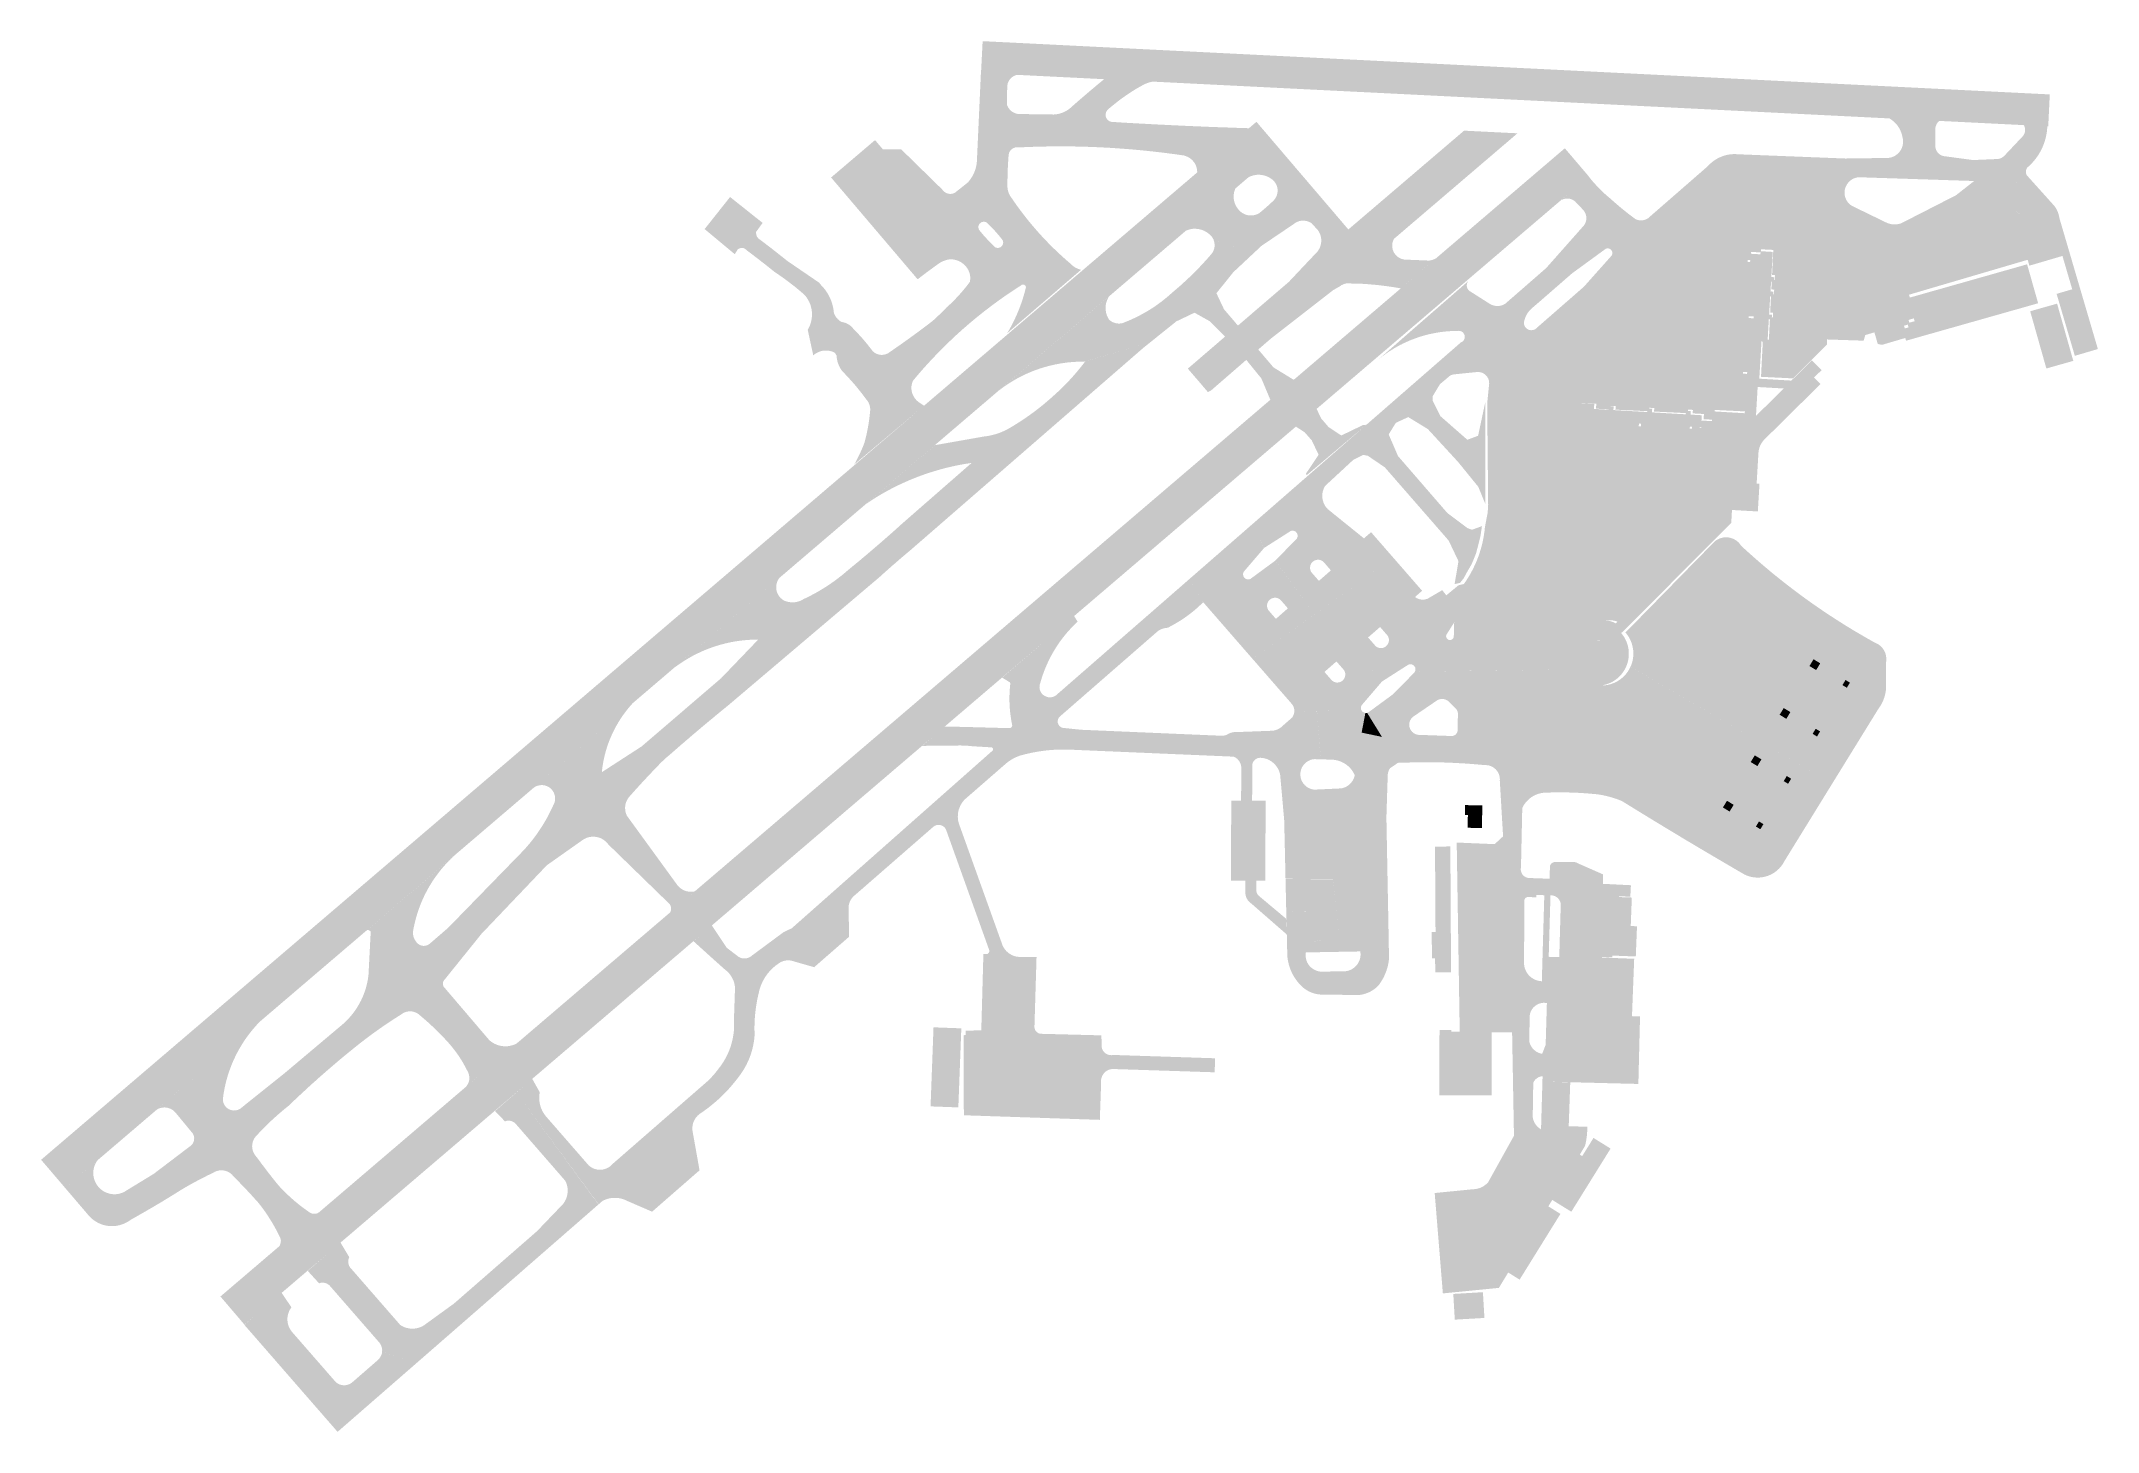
# Model space of a CAD drawing. Extents: x -81.8748 to -81.8308, y 45.5517 to 45.5814.
import ezdxf

# ---------------------------------------------------------------- set-up
doc = ezdxf.new("R2010")
doc.units = 0
doc.header["$MEASUREMENT"] = 0
for name, color, linetype in [('ramp', 255, 'Continuous'), ('runway', 250, 'Continuous'), ('taxiway', 4, 'Continuous')]:
    doc.layers.add(name, color=color, linetype=linetype)

msp = doc.modelspace()

# ---------------------------------------------------------------- hatches: boundary and pattern name
at = {"layer": 'ramp'}
for points in [[(-81.838344, 45.575492), (-81.838394, 45.574651), (-81.838333, 45.574647), (-81.838353, 45.574295), (-81.838478, 45.574303), (-81.838499, 45.57395), (-81.838374, 45.573942), (-81.838127, 45.574015), (-81.837569, 45.573983), (-81.837406, 45.574152), (-81.838092, 45.574193), (-81.838045, 45.574989), (-81.837916, 45.574982), (-81.837888, 45.575465), (-81.837827, 45.575461), (-81.837821, 45.575562), (-81.837882, 45.575566), (-81.837859, 45.575958), (-81.837798, 45.575955), (-81.837792, 45.576056), (-81.837853, 45.576059), (-81.83784, 45.576266), (-81.837779, 45.576263), (-81.837774, 45.576363), (-81.837835, 45.576367), (-81.837803, 45.576904), (-81.838063, 45.57692), (-81.838068, 45.576853), (-81.838278, 45.576865), (-81.838288, 45.576689), (-81.838349, 45.576693), (-81.838364, 45.576451), (-81.838303, 45.576447), (-81.838309, 45.575975), (-81.838248, 45.575971), (-81.838254, 45.57587), (-81.838193, 45.575867), (-81.838216, 45.575484)], [(-81.832363, 45.576639), (-81.834909, 45.575917), (-81.834769, 45.575422), (-81.834924, 45.575378), (-81.834899, 45.57529), (-81.835024, 45.575255), (-81.834953, 45.575005), (-81.832127, 45.575806)], [(-81.831722, 45.575798), (-81.831375, 45.574574), (-81.831951, 45.574411), (-81.832297, 45.575635)], [(-81.840998, 45.568795), (-81.838692, 45.57111), (-81.838676, 45.571385), (-81.838123, 45.571353), (-81.838088, 45.571945), (-81.838149, 45.571948), (-81.83811, 45.572608), (-81.838109, 45.572617), (-81.838108, 45.572627), (-81.838107, 45.572637), (-81.838106, 45.572647), (-81.838104, 45.572657), (-81.838102, 45.572667), (-81.8381, 45.572676), (-81.838098, 45.572686), (-81.838095, 45.572696), (-81.838093, 45.572706), (-81.83809, 45.572715), (-81.838087, 45.572725), (-81.838083, 45.572735), (-81.838079, 45.572744), (-81.838076, 45.572754), (-81.838071, 45.572763), (-81.838067, 45.572772), (-81.838063, 45.572781), (-81.838058, 45.572791), (-81.838053, 45.572799), (-81.838048, 45.572808), (-81.838042, 45.572817), (-81.838037, 45.572825), (-81.838031, 45.572834), (-81.838026, 45.572842), (-81.83802, 45.57285), (-81.838013, 45.572858), (-81.838007, 45.572866), (-81.838001, 45.572873), (-81.837994, 45.57288), (-81.837987, 45.572888), (-81.83798, 45.572895), (-81.836783, 45.574078), (-81.83692, 45.574218), (-81.836759, 45.574377), (-81.836966, 45.574586), (-81.837406, 45.574152), (-81.837569, 45.573983), (-81.838163, 45.573397), (-81.838127, 45.574015), (-81.838374, 45.573942), (-81.838403, 45.573454), (-81.839089, 45.573495), (-81.839102, 45.573285), (-81.839329, 45.573298), (-81.839322, 45.573411), (-81.839561, 45.573425), (-81.839557, 45.5735), (-81.83966, 45.573507), (-81.839665, 45.573431), (-81.840387, 45.573473), (-81.840383, 45.573549), (-81.840486, 45.573555), (-81.84049, 45.57348), (-81.841213, 45.573522), (-81.841208, 45.573598), (-81.841312, 45.573604), (-81.841316, 45.573529), (-81.841629, 45.573547), (-81.841622, 45.573654), (-81.841935, 45.573672), (-81.841948, 45.573468), (-81.841996, 45.573471), (-81.842003, 45.573345), (-81.841955, 45.573342), (-81.841961, 45.573236), (-81.840672, 45.57316), (-81.840667, 45.573235), (-81.840337, 45.573215), (-81.840342, 45.57314), (-81.839581, 45.573096), (-81.839577, 45.57317), (-81.839474, 45.573165), (-81.839476, 45.573126), (-81.839373, 45.573119), (-81.839371, 45.573158), (-81.83911, 45.573143), (-81.839137, 45.572683), (-81.839035, 45.572677), (-81.839039, 45.572601), (-81.838872, 45.572591), (-81.838956, 45.571177), (-81.841163, 45.56896), (-81.841157, 45.568957), (-81.841151, 45.568953), (-81.841144, 45.568949), (-81.841138, 45.568945), (-81.841132, 45.568941), (-81.841126, 45.568936), (-81.84112, 45.568932), (-81.841114, 45.568928), (-81.841108, 45.568923), (-81.841102, 45.568918), (-81.841097, 45.568914), (-81.841091, 45.568909), (-81.841086, 45.568904), (-81.84108, 45.568899), (-81.841075, 45.568894), (-81.84107, 45.568888), (-81.841064, 45.568883), (-81.841059, 45.568877), (-81.841054, 45.568872), (-81.841049, 45.568866), (-81.841044, 45.568861), (-81.841039, 45.568855), (-81.841035, 45.568849), (-81.84103, 45.568844), (-81.841026, 45.568838), (-81.841021, 45.568832), (-81.841017, 45.568826), (-81.841013, 45.56882), (-81.841009, 45.568813), (-81.841005, 45.568807), (-81.841001, 45.568801)], [(-81.842183, 45.568019), (-81.842179, 45.568012), (-81.842176, 45.568004), (-81.842172, 45.567997), (-81.842168, 45.56799), (-81.842165, 45.567982), (-81.842161, 45.567975), (-81.842157, 45.567968), (-81.842152, 45.567961), (-81.842148, 45.567953), (-81.842144, 45.567946), (-81.842139, 45.567939), (-81.842134, 45.567932), (-81.84213, 45.567925), (-81.842125, 45.567918), (-81.84212, 45.567911), (-81.842114, 45.567904), (-81.842109, 45.567897), (-81.842104, 45.56789), (-81.842099, 45.567883), (-81.842093, 45.567876), (-81.842087, 45.567869), (-81.842082, 45.567863), (-81.842076, 45.567856), (-81.84207, 45.567849), (-81.842064, 45.567843), (-81.842058, 45.567836), (-81.842051, 45.567829), (-81.842045, 45.567823), (-81.842038, 45.567817), (-81.842032, 45.56781), (-81.842025, 45.567804), (-81.842018, 45.567798), (-81.842004, 45.567786), (-81.84199, 45.567774), (-81.841975, 45.567762), (-81.84196, 45.567751), (-81.841944, 45.567741), (-81.841928, 45.56773), (-81.841912, 45.56772), (-81.841896, 45.567711), (-81.841879, 45.567702), (-81.841862, 45.567693), (-81.841845, 45.567685), (-81.841827, 45.567678), (-81.841809, 45.567671), (-81.841791, 45.567664), (-81.841772, 45.567658), (-81.841753, 45.567652), (-81.841734, 45.567647), (-81.841715, 45.567642), (-81.841696, 45.567638), (-81.841677, 45.567635), (-81.841658, 45.567632), (-81.841639, 45.56763), (-81.84162, 45.567628), (-81.841601, 45.567627), (-81.841582, 45.567626), (-81.841563, 45.567626), (-81.841544, 45.567626), (-81.841525, 45.567627), (-81.841507, 45.567628), (-81.841488, 45.56763), (-81.84147, 45.567632), (-81.841451, 45.567635), (-81.841442, 45.567637), (-81.841433, 45.567639), (-81.841424, 45.56764), (-81.841415, 45.567642), (-81.841406, 45.567645), (-81.841397, 45.567647), (-81.841389, 45.567649), (-81.84138, 45.567651), (-81.841371, 45.567654), (-81.841363, 45.567657), (-81.841354, 45.567659), (-81.841346, 45.567662), (-81.841338, 45.567665), (-81.841329, 45.567668), (-81.841321, 45.567671), (-81.841313, 45.567674), (-81.841305, 45.567677), (-81.841297, 45.567681), (-81.841289, 45.567684), (-81.841281, 45.567687), (-81.841274, 45.567691), (-81.841266, 45.567695), (-81.841258, 45.567698), (-81.841251, 45.567702), (-81.841244, 45.567706), (-81.841236, 45.56771), (-81.841229, 45.567714), (-81.841222, 45.567718), (-81.841215, 45.567722), (-81.841208, 45.567726), (-81.841201, 45.567731), (-81.841194, 45.567735), (-81.841188, 45.567739), (-81.841181, 45.567744), (-81.841174, 45.567749), (-81.841168, 45.567753), (-81.841161, 45.567758), (-81.841154, 45.567763), (-81.841148, 45.567768), (-81.841141, 45.567773), (-81.841134, 45.567779), (-81.841128, 45.567784), (-81.841121, 45.567789), (-81.841115, 45.567795), (-81.841109, 45.567801), (-81.841102, 45.567806), (-81.841096, 45.567812), (-81.84109, 45.567818), (-81.841084, 45.567824), (-81.841078, 45.56783), (-81.841071, 45.567837), (-81.841065, 45.567843), (-81.841059, 45.56785), (-81.841054, 45.567857), (-81.841048, 45.567863), (-81.841042, 45.56787), (-81.841036, 45.567877), (-81.841031, 45.567884), (-81.841025, 45.567891), (-81.84102, 45.567899), (-81.841014, 45.567906), (-81.841009, 45.567913), (-81.841004, 45.567921), (-81.840998, 45.567929), (-81.840988, 45.567944), (-81.840978, 45.56796), (-81.840969, 45.567976), (-81.84096, 45.567993), (-81.840951, 45.56801), (-81.840943, 45.568027), (-81.840936, 45.568044), (-81.840929, 45.568062), (-81.840922, 45.568079), (-81.840916, 45.568097), (-81.84091, 45.568116), (-81.840905, 45.568134), (-81.840901, 45.568153), (-81.840896, 45.568172), (-81.840893, 45.568191), (-81.84089, 45.56821), (-81.840887, 45.56823), (-81.840885, 45.568249), (-81.840884, 45.568269), (-81.840883, 45.568288), (-81.840883, 45.568307), (-81.840883, 45.568326), (-81.840884, 45.568346), (-81.840885, 45.568365), (-81.840887, 45.568383), (-81.840889, 45.568402), (-81.840892, 45.568421), (-81.840895, 45.568439), (-81.840899, 45.568458), (-81.840903, 45.568476), (-81.840908, 45.568494), (-81.840913, 45.568512), (-81.840916, 45.568521), (-81.840919, 45.568529), (-81.840922, 45.568538), (-81.840925, 45.568547), (-81.840929, 45.568555), (-81.840932, 45.568563), (-81.840935, 45.568572), (-81.840939, 45.56858), (-81.840942, 45.568588), (-81.840946, 45.568596), (-81.84095, 45.568604), (-81.840954, 45.568612), (-81.840958, 45.56862), (-81.840962, 45.568628), (-81.840966, 45.568636), (-81.84097, 45.568643), (-81.840974, 45.568651), (-81.840979, 45.568658), (-81.840983, 45.568666), (-81.840988, 45.568673), (-81.840992, 45.56868), (-81.840997, 45.568687), (-81.841002, 45.568694), (-81.841007, 45.568701), (-81.841012, 45.568708), (-81.841017, 45.568715), (-81.841022, 45.568721), (-81.841027, 45.568728), (-81.841032, 45.568734), (-81.841037, 45.56874), (-81.841042, 45.568747), (-81.841047, 45.568753), (-81.840998, 45.568795), (-81.841002, 45.568802), (-81.841007, 45.568809), (-81.841011, 45.568817), (-81.841016, 45.568824), (-81.841021, 45.568831), (-81.841026, 45.568838), (-81.841031, 45.568845), (-81.841037, 45.568852), (-81.841043, 45.568859), (-81.841048, 45.568866), (-81.841055, 45.568873), (-81.841061, 45.568879), (-81.841067, 45.568886), (-81.841074, 45.568892), (-81.84108, 45.568899), (-81.841087, 45.568905), (-81.841094, 45.568911), (-81.841101, 45.568917), (-81.841108, 45.568923), (-81.841116, 45.568929), (-81.841123, 45.568935), (-81.841131, 45.56894), (-81.841138, 45.568945), (-81.841146, 45.56895), (-81.841154, 45.568955), (-81.841162, 45.56896), (-81.841171, 45.568965), (-81.841179, 45.568969), (-81.841187, 45.568973), (-81.841196, 45.568977), (-81.841205, 45.568981), (-81.841213, 45.568985), (-81.841222, 45.568989), (-81.841231, 45.568992), (-81.84124, 45.568995), (-81.841249, 45.568998), (-81.841258, 45.569001), (-81.841267, 45.569004), (-81.841276, 45.569006), (-81.841286, 45.569009), (-81.841295, 45.569011), (-81.841304, 45.569013), (-81.841313, 45.569014), (-81.841322, 45.569016), (-81.841332, 45.569017), (-81.841341, 45.569018), (-81.84135, 45.569019), (-81.84136, 45.56902), (-81.841369, 45.56902), (-81.841378, 45.569021), (-81.841387, 45.569021), (-81.841396, 45.569021), (-81.841406, 45.56902), (-81.841415, 45.56902), (-81.841423, 45.569019), (-81.841432, 45.569018), (-81.841441, 45.569017), (-81.84145, 45.569016), (-81.841458, 45.569015), (-81.841467, 45.569013), (-81.841476, 45.569012), (-81.841484, 45.56901), (-81.841492, 45.569008), (-81.841501, 45.569006), (-81.841508, 45.568584), (-81.841517, 45.568587), (-81.841527, 45.568589), (-81.841537, 45.568591), (-81.841547, 45.568592), (-81.841557, 45.568594), (-81.841567, 45.568595), (-81.841577, 45.568595), (-81.841587, 45.568595), (-81.841597, 45.568595), (-81.841607, 45.568595), (-81.841617, 45.568594), (-81.841628, 45.568593), (-81.841638, 45.568591), (-81.841648, 45.568589), (-81.841657, 45.568587), (-81.841667, 45.568584), (-81.841677, 45.568581), (-81.841686, 45.568578), (-81.841696, 45.568574), (-81.841705, 45.568571), (-81.841714, 45.568566), (-81.841723, 45.568562), (-81.841732, 45.568557), (-81.84174, 45.568552), (-81.841749, 45.568546), (-81.841757, 45.568541), (-81.841765, 45.568535), (-81.841773, 45.568529), (-81.841781, 45.568522), (-81.841788, 45.568515), (-81.841795, 45.568508), (-81.841802, 45.568501), (-81.841809, 45.568494), (-81.841815, 45.568486), (-81.841821, 45.568478), (-81.841827, 45.56847), (-81.841833, 45.568462), (-81.841838, 45.568453), (-81.841843, 45.568445), (-81.841848, 45.568436), (-81.841852, 45.568427), (-81.841856, 45.568418), (-81.84186, 45.568408), (-81.841864, 45.568399), (-81.841867, 45.568389), (-81.84187, 45.568379), (-81.841873, 45.568369), (-81.841875, 45.568358), (-81.841877, 45.568348), (-81.841878, 45.568338), (-81.841879, 45.568327), (-81.84188, 45.568317), (-81.84188, 45.568307), (-81.84188, 45.568297), (-81.84188, 45.568287), (-81.841879, 45.568277), (-81.841878, 45.568267), (-81.841877, 45.568257), (-81.841875, 45.568247), (-81.841873, 45.568237), (-81.841871, 45.568228), (-81.841868, 45.568218), (-81.841865, 45.568209), (-81.841862, 45.5682)], [(-81.839305, 45.565229), (-81.837325, 45.568466), (-81.836917, 45.568216), (-81.838897, 45.564979)], [(-81.837019, 45.568048), (-81.836931, 45.568192), (-81.836788, 45.568105), (-81.836876, 45.567961)], [(-81.836855, 45.567996), (-81.836832, 45.568033), (-81.83628, 45.567695), (-81.836302, 45.567658)], [(-81.836832, 45.568033), (-81.83681, 45.568069), (-81.836257, 45.567731), (-81.83628, 45.567695)], [(-81.836313, 45.56764), (-81.836291, 45.567677), (-81.83628, 45.567695), (-81.836186, 45.567638), (-81.836219, 45.567583)], [(-81.83628, 45.567695), (-81.836257, 45.567731), (-81.836246, 45.567749), (-81.836153, 45.567691), (-81.836186, 45.567638)], [(-81.837657, 45.567006), (-81.837569, 45.567148), (-81.837427, 45.567062), (-81.837514, 45.566918)], [(-81.837493, 45.566953), (-81.83747, 45.56699), (-81.836918, 45.566652), (-81.83694, 45.566615)], [(-81.83747, 45.56699), (-81.837448, 45.567027), (-81.836896, 45.566688), (-81.836918, 45.566652)], [(-81.836951, 45.566597), (-81.836929, 45.566635), (-81.836918, 45.566652), (-81.836824, 45.566594), (-81.836857, 45.56654)], [(-81.836918, 45.566652), (-81.836896, 45.566688), (-81.836886, 45.566706), (-81.836791, 45.566649), (-81.836825, 45.566594)], [(-81.838276, 45.565994), (-81.838188, 45.566137), (-81.838046, 45.566051), (-81.838133, 45.565907)], [(-81.838111, 45.565942), (-81.838089, 45.565979), (-81.837536, 45.565641), (-81.837559, 45.565604)], [(-81.838089, 45.565979), (-81.838067, 45.566015), (-81.837515, 45.565677), (-81.837536, 45.565641)], [(-81.837536, 45.565641), (-81.837515, 45.565677), (-81.837504, 45.565695), (-81.83741, 45.565637), (-81.837443, 45.565584)], [(-81.83757, 45.565586), (-81.837547, 45.565623), (-81.837536, 45.565641), (-81.837443, 45.565584), (-81.837476, 45.565529)], [(-81.844016, 45.565065), (-81.844026, 45.564582), (-81.844332, 45.564588), (-81.844326, 45.56486), (-81.84439, 45.564861), (-81.844385, 45.565073)], [(-81.83887, 45.565023), (-81.838783, 45.565166), (-81.83864, 45.565078), (-81.838728, 45.564935)], [(-81.838707, 45.564971), (-81.838684, 45.565007), (-81.838131, 45.564669), (-81.838154, 45.564632)], [(-81.838684, 45.565007), (-81.838661, 45.565044), (-81.838109, 45.564706), (-81.838131, 45.564669)], [(-81.838165, 45.564615), (-81.838142, 45.564652), (-81.838131, 45.564669), (-81.838037, 45.564611), (-81.83807, 45.564557)], [(-81.838131, 45.564669), (-81.838109, 45.564706), (-81.838098, 45.564723), (-81.838004, 45.564666), (-81.838037, 45.564611)], [(-81.844701, 45.564188), (-81.844686, 45.561498), (-81.845024, 45.561497), (-81.845027, 45.561797), (-81.845095, 45.561796), (-81.845099, 45.562359), (-81.845018, 45.56236), (-81.845029, 45.564186)], [(-81.841244, 45.563112), (-81.841267, 45.562503), (-81.841372, 45.562508), (-81.841397, 45.561861), (-81.840734, 45.561835), (-81.840708, 45.562481), (-81.840842, 45.562487), (-81.840819, 45.563096)], [(-81.841665, 45.560573), (-81.841618, 45.561818), (-81.840768, 45.561786), (-81.840816, 45.560541)], [(-81.841808, 45.55978), (-81.841792, 45.560542), (-81.84252, 45.560558), (-81.842524, 45.560356), (-81.842626, 45.560358), (-81.84263, 45.560153), (-81.842516, 45.560151), (-81.842524, 45.559795)], [(-81.841614, 45.56043), (-81.840876, 45.560404), (-81.840894, 45.559909), (-81.841631, 45.559935)], [(-81.855162, 45.560298), (-81.855226, 45.558607), (-81.85582, 45.558629), (-81.855757, 45.56032)], [(-81.844678, 45.56023), (-81.843815, 45.560229), (-81.843816, 45.558864), (-81.844934, 45.558866), (-81.844933, 45.560265), (-81.844678, 45.560264)], [(-81.842691, 45.55916), (-81.842136, 45.559141), (-81.842169, 45.558199), (-81.842725, 45.558218)], [(-81.842597, 45.556856), (-81.84208, 45.55769), (-81.84188, 45.557566), (-81.841639, 45.557954), (-81.841273, 45.557727), (-81.842113, 45.556376), (-81.842564, 45.556655), (-81.842483, 45.556785)], [(-81.843636, 45.555183), (-81.842763, 45.556589), (-81.842346, 45.55633), (-81.843219, 45.554924)], [(-81.844638, 45.554618), (-81.844004, 45.554655), (-81.843972, 45.554104), (-81.844606, 45.554068)]]:
    msp.add_hatch(color=256, dxfattribs=at).paths.add_polyline_path(points, flags=0)
at = {"layer": 'runway'}
for points in [[(-81.854706, 45.581412), (-81.854741, 45.58073), (-81.831911, 45.57959), (-81.831878, 45.580273)], [(-81.874333, 45.556885), (-81.874847, 45.557487), (-81.848849, 45.579687), (-81.848335, 45.579085)], [(-81.870497, 45.553961), (-81.871011, 45.554563), (-81.842252, 45.579121), (-81.841739, 45.578519)]]:
    msp.add_hatch(color=256, dxfattribs=at).paths.add_polyline_path(points, flags=0)
at = {"layer": 'taxiway'}
h = msp.add_hatch(color=256, dxfattribs=at)
h.dxf.hatch_style = 1
h.paths.add_polyline_path([(-81.851263, 45.574857), (-81.851129, 45.574964), (-81.852511, 45.574563), (-81.852556, 45.574505), (-81.852596, 45.574454), (-81.852637, 45.574404), (-81.852678, 45.574353), (-81.85272, 45.574304), (-81.852763, 45.574255), (-81.852807, 45.574206), (-81.852851, 45.574158), (-81.852895, 45.574111), (-81.85294, 45.574064), (-81.852986, 45.574018), (-81.853033, 45.573973), (-81.85308, 45.573928), (-81.853128, 45.573883), (-81.853176, 45.57384), (-81.853225, 45.573796), (-81.853276, 45.573751), (-81.853327, 45.573707), (-81.853379, 45.573663), (-81.853432, 45.573619), (-81.853485, 45.573577), (-81.853539, 45.573535), (-81.853593, 45.573493), (-81.853648, 45.573453), (-81.853703, 45.573413), (-81.853759, 45.573374), (-81.853815, 45.573335), (-81.853871, 45.573297), (-81.853929, 45.57326), (-81.853986, 45.573224), (-81.854044, 45.573188), (-81.854102, 45.573153), (-81.854127, 45.573139), (-81.85416, 45.57312), (-81.854194, 45.573102), (-81.854229, 45.573084), (-81.854264, 45.573068), (-81.854299, 45.573053), (-81.854335, 45.573039), (-81.854373, 45.573024), (-81.854408, 45.573013), (-81.854445, 45.573002), (-81.854482, 45.572992), (-81.854519, 45.572983), (-81.854557, 45.572975), (-81.854595, 45.572968), (-81.854633, 45.572962), (-81.854685, 45.572955), (-81.855728, 45.572771), (-81.857198, 45.571516), (-81.857135, 45.571558), (-81.857072, 45.5716), (-81.857008, 45.57164), (-81.856943, 45.57168), (-81.856877, 45.571719), (-81.856811, 45.571757), (-81.856745, 45.571794), (-81.856677, 45.57183), (-81.85661, 45.571865), (-81.856541, 45.571899), (-81.856473, 45.571932), (-81.856403, 45.571964), (-81.856333, 45.571995), (-81.856263, 45.572026), (-81.856192, 45.572055), (-81.856121, 45.572083), (-81.856049, 45.572111), (-81.855977, 45.572137), (-81.855904, 45.572162), (-81.855831, 45.572186), (-81.855758, 45.572209), (-81.855685, 45.572231), (-81.855612, 45.572252), (-81.855538, 45.572272), (-81.855464, 45.572291), (-81.85539, 45.572308), (-81.855315, 45.572325), (-81.855241, 45.57234), (-81.855166, 45.572355), (-81.855091, 45.572368), (-81.855016, 45.57238), (-81.854941, 45.572392), (-81.856407, 45.571112), (-81.856443, 45.57108), (-81.856479, 45.571047), (-81.856515, 45.571015), (-81.856551, 45.570982), (-81.856587, 45.57095), (-81.856623, 45.570918), (-81.85666, 45.570885), (-81.856696, 45.570853), (-81.856733, 45.570821), (-81.856769, 45.570789), (-81.856806, 45.570757), (-81.856843, 45.570725), (-81.856879, 45.570693), (-81.856916, 45.570661), (-81.856953, 45.57063), (-81.85699, 45.570598), (-81.857027, 45.570566), (-81.857064, 45.570535), (-81.857101, 45.570503), (-81.857137, 45.570472), (-81.857174, 45.57044), (-81.857212, 45.570409), (-81.857249, 45.570378), (-81.857286, 45.570346), (-81.857323, 45.570315), (-81.85736, 45.570284), (-81.857398, 45.570253), (-81.857435, 45.570222), (-81.857473, 45.570192), (-81.85751, 45.570161), (-81.857548, 45.57013), (-81.857585, 45.570099), (-81.857639, 45.570053), (-81.857694, 45.570007), (-81.85775, 45.569962), (-81.857806, 45.569919), (-81.857863, 45.569876), (-81.857921, 45.569835), (-81.85798, 45.569794), (-81.858039, 45.569755), (-81.858099, 45.569716), (-81.85816, 45.569679), (-81.858221, 45.569643), (-81.858283, 45.569608), (-81.858346, 45.569574), (-81.858409, 45.569541), (-81.858473, 45.569509), (-81.858537, 45.569479), (-81.858561, 45.569464), (-81.858598, 45.569446), (-81.858637, 45.569431), (-81.858677, 45.56942), (-81.858727, 45.569411), (-81.858774, 45.569409), (-81.858815, 45.569411), (-81.858856, 45.569417), (-81.858896, 45.569427), (-81.858947, 45.569445), (-81.858978, 45.569462), (-81.859004, 45.569481), (-81.859028, 45.569503), (-81.859052, 45.56953), (-81.859072, 45.569558), (-81.85909, 45.569589), (-81.859104, 45.569623), (-81.859114, 45.569656), (-81.859121, 45.569695), (-81.859123, 45.569732), (-81.859121, 45.569768), (-81.859115, 45.569802), (-81.859105, 45.569837), (-81.859092, 45.569869), (-81.859077, 45.569898), (-81.859055, 45.569931), (-81.859926, 45.569187), (-81.858262, 45.568806), (-81.856916, 45.569946), (-81.856885, 45.569974), (-81.856845, 45.570011), (-81.856804, 45.570047), (-81.856763, 45.570084), (-81.856722, 45.57012), (-81.856681, 45.570156), (-81.85664, 45.570193), (-81.856609, 45.570219), (-81.856588, 45.570237), (-81.856557, 45.570264), (-81.856516, 45.5703), (-81.856474, 45.570336), (-81.856433, 45.570372), (-81.856391, 45.570407), (-81.856349, 45.570443), (-81.856307, 45.570478), (-81.856253, 45.570523)])
h.paths.add_polyline_path([(-81.847527, 45.57736), (-81.847052, 45.577583), (-81.848335, 45.579085), (-81.849018, 45.578502), (-81.848985, 45.578518), (-81.848952, 45.57853), (-81.848917, 45.57854), (-81.848881, 45.578548), (-81.848844, 45.578553), (-81.848807, 45.578555), (-81.84877, 45.578554), (-81.848732, 45.578549), (-81.848695, 45.578542), (-81.848659, 45.578532), (-81.848624, 45.578519), (-81.84859, 45.578504), (-81.848559, 45.578486), (-81.848529, 45.578466), (-81.848489, 45.578435), (-81.84846, 45.578402), (-81.848436, 45.578366), (-81.848417, 45.578328), (-81.848404, 45.578287), (-81.848397, 45.578245), (-81.848396, 45.578202), (-81.848401, 45.578159), (-81.848412, 45.578117), (-81.848429, 45.578078), (-81.848451, 45.578041), (-81.848474, 45.578012), (-81.848506, 45.577981), (-81.848544, 45.577946), (-81.848581, 45.577912), (-81.848619, 45.577877), (-81.848657, 45.577844), (-81.848696, 45.57781), (-81.848735, 45.577777), (-81.848787, 45.577735), (-81.848819, 45.577718), (-81.848848, 45.577705), (-81.848877, 45.577696), (-81.848907, 45.577689), (-81.848938, 45.577685), (-81.848969, 45.577684), (-81.849, 45.577685), (-81.84904, 45.577691), (-81.849077, 45.577702), (-81.849105, 45.577713), (-81.849133, 45.577727), (-81.84916, 45.577743), (-81.849184, 45.577762), (-81.849207, 45.577783), (-81.849224, 45.577801), (-81.849253, 45.577835), (-81.849278, 45.577873), (-81.849299, 45.577913), (-81.849316, 45.577955), (-81.849327, 45.577998), (-81.849335, 45.578045), (-81.849337, 45.578088), (-81.849334, 45.578134), (-81.849327, 45.578178), (-81.849314, 45.578222), (-81.849298, 45.578263), (-81.850355, 45.57736), (-81.850323, 45.577372), (-81.850292, 45.577382), (-81.850249, 45.577393), (-81.850211, 45.577398), (-81.850177, 45.5774), (-81.850144, 45.577399), (-81.85011, 45.577396), (-81.850076, 45.577391), (-81.850043, 45.577383), (-81.850011, 45.577373), (-81.84997, 45.577357), (-81.849935, 45.577338), (-81.849907, 45.577321), (-81.84988, 45.577302), (-81.849845, 45.577273), (-81.84982, 45.577249), (-81.849795, 45.577218), (-81.849766, 45.577169), (-81.84893, 45.576858), (-81.848739, 45.577036), (-81.848052, 45.5775), (-81.848035, 45.577514), (-81.848002, 45.577534), (-81.847972, 45.577549), (-81.847936, 45.577562), (-81.847896, 45.57757), (-81.84786, 45.577573), (-81.847822, 45.577572), (-81.847782, 45.577566), (-81.847743, 45.577555), (-81.847708, 45.57754), (-81.847666, 45.577515)])
h.paths.add_polyline_path([(-81.853592, 45.577412), (-81.853671, 45.577504), (-81.853748, 45.577598), (-81.853823, 45.577694), (-81.853897, 45.577791), (-81.853969, 45.577889), (-81.854039, 45.577988), (-81.854118, 45.578104), (-81.854136, 45.578136), (-81.854148, 45.578165), (-81.854159, 45.578195), (-81.854167, 45.578225), (-81.854172, 45.578256), (-81.854175, 45.578287), (-81.854176, 45.578311), (-81.854175, 45.578326), (-81.854175, 45.578367), (-81.854175, 45.578407), (-81.854175, 45.578447), (-81.854174, 45.578487), (-81.854173, 45.578527), (-81.854172, 45.578567), (-81.854171, 45.578608), (-81.85417, 45.578648), (-81.854168, 45.578688), (-81.854166, 45.578728), (-81.854164, 45.578768), (-81.854162, 45.578808), (-81.854159, 45.578848), (-81.854157, 45.578888), (-81.854154, 45.578928), (-81.854149, 45.578989), (-81.85414, 45.579026), (-81.854121, 45.579062), (-81.854095, 45.57909), (-81.854081, 45.579101), (-81.854068, 45.579112), (-81.854041, 45.579127), (-81.85401, 45.579138), (-81.853975, 45.579143), (-81.853926, 45.57914), (-81.853717, 45.579149), (-81.853497, 45.579156), (-81.853346, 45.579159), (-81.85324, 45.579844), (-81.853282, 45.579844), (-81.853328, 45.579845), (-81.853373, 45.579846), (-81.853419, 45.579846), (-81.853464, 45.579847), (-81.853509, 45.579847), (-81.853555, 45.579848), (-81.8536, 45.579849), (-81.853646, 45.579849), (-81.853691, 45.57985), (-81.853736, 45.579851), (-81.853782, 45.579852), (-81.853827, 45.579852), (-81.853873, 45.579853), (-81.853939, 45.579854), (-81.853979, 45.57986), (-81.854022, 45.579874), (-81.854062, 45.579895), (-81.854098, 45.57992), (-81.85413, 45.579953), (-81.854156, 45.579989), (-81.854184, 45.580045), (-81.854185, 45.580089), (-81.854185, 45.580134), (-81.854185, 45.580178), (-81.854185, 45.580223), (-81.854184, 45.580267), (-81.854183, 45.580311), (-81.854182, 45.580356), (-81.85418, 45.580412), (-81.85418, 45.580432), (-81.854177, 45.580469), (-81.854168, 45.580512), (-81.854152, 45.58055), (-81.854131, 45.580585), (-81.854108, 45.580613), (-81.854078, 45.58064), (-81.854048, 45.58066), (-81.854015, 45.580676), (-81.85398, 45.580688), (-81.853941, 45.580695), (-81.854547, 45.580723), (-81.854743, 45.580732), (-81.854827, 45.57889), (-81.854828, 45.578856), (-81.854831, 45.578821), (-81.854835, 45.578787), (-81.854841, 45.578753), (-81.854848, 45.57872), (-81.854857, 45.578687), (-81.854867, 45.578654), (-81.854879, 45.578622), (-81.854892, 45.578591), (-81.854907, 45.57856), (-81.854923, 45.57853), (-81.85494, 45.5785), (-81.854959, 45.578471), (-81.854979, 45.578443), (-81.855017, 45.578394), (-81.855049, 45.578369), (-81.855084, 45.578341), (-81.855119, 45.578313), (-81.855154, 45.578285), (-81.855189, 45.578257), (-81.855224, 45.57823), (-81.855259, 45.578202), (-81.855306, 45.578165), (-81.855342, 45.578152), (-81.855379, 45.578146), (-81.855417, 45.578146), (-81.855454, 45.578154), (-81.85549, 45.578167), (-81.855522, 45.578187), (-81.85555, 45.578212), (-81.855572, 45.578241), (-81.856446, 45.579096), (-81.856838, 45.579096), (-81.857008, 45.579296), (-81.857948, 45.578496), (-81.856097, 45.576319), (-81.85607, 45.576339), (-81.856044, 45.57636), (-81.856017, 45.576381), (-81.85599, 45.576401), (-81.855964, 45.576421), (-81.855937, 45.576441), (-81.85591, 45.576462), (-81.855883, 45.576482), (-81.855856, 45.576502), (-81.855829, 45.576522), (-81.855802, 45.576541), (-81.855775, 45.576561), (-81.855748, 45.576581), (-81.85572, 45.576601), (-81.855693, 45.57662), (-81.855666, 45.57664), (-81.855644, 45.576656), (-81.855613, 45.576676), (-81.855581, 45.576693), (-81.855548, 45.576708), (-81.855514, 45.576721), (-81.85548, 45.576732), (-81.855444, 45.57674), (-81.855403, 45.576747), (-81.855362, 45.576746), (-81.855312, 45.576739), (-81.855265, 45.576727), (-81.855219, 45.57671), (-81.855175, 45.576687), (-81.855134, 45.57666), (-81.855096, 45.576628), (-81.855062, 45.576592), (-81.855035, 45.576556), (-81.855014, 45.576519), (-81.854996, 45.576481), (-81.854984, 45.576441), (-81.854975, 45.5764), (-81.854971, 45.576358), (-81.854972, 45.576316), (-81.854979, 45.576265), (-81.855009, 45.576225), (-81.855037, 45.576188), (-81.855066, 45.576151), (-81.855096, 45.576115), (-81.855126, 45.576078), (-81.855157, 45.576043), (-81.855188, 45.576007), (-81.855219, 45.575972), (-81.855251, 45.575938), (-81.855283, 45.575904), (-81.855316, 45.57587), (-81.855349, 45.575837), (-81.855383, 45.575804), (-81.855417, 45.575771), (-81.855452, 45.575739), (-81.855487, 45.575708), (-81.855513, 45.575681), (-81.855548, 45.575646), (-81.855583, 45.575611), (-81.855618, 45.575576), (-81.855654, 45.575541), (-81.85569, 45.575507), (-81.855726, 45.575474), (-81.855771, 45.575432), (-81.85583, 45.575387), (-81.855888, 45.575342), (-81.855947, 45.575298), (-81.856006, 45.575254), (-81.856065, 45.57521), (-81.856124, 45.575166), (-81.856183, 45.575123), (-81.856242, 45.57508), (-81.856302, 45.575037), (-81.856362, 45.574994), (-81.856421, 45.574951), (-81.856481, 45.574909), (-81.856542, 45.574867), (-81.856602, 45.574825), (-81.856662, 45.574783), (-81.856731, 45.574736), (-81.856776, 45.574716), (-81.856827, 45.574704), (-81.856879, 45.574702), (-81.856924, 45.574709), (-81.856968, 45.574722), (-81.857014, 45.574746), (-81.857055, 45.574779), (-81.85708, 45.574809), (-81.857091, 45.574825), (-81.857113, 45.574853), (-81.857135, 45.574881), (-81.857157, 45.574909), (-81.857179, 45.574937), (-81.857202, 45.574965), (-81.857225, 45.574992), (-81.857248, 45.575019), (-81.857271, 45.575046), (-81.857295, 45.575073), (-81.857319, 45.575099), (-81.857343, 45.575126), (-81.857367, 45.575152), (-81.857392, 45.575178), (-81.857416, 45.575203), (-81.857441, 45.575229), (-81.857467, 45.575254), (-81.857478, 45.575269), (-81.857491, 45.575284), (-81.857504, 45.575298), (-81.857518, 45.575311), (-81.857532, 45.575324), (-81.857547, 45.575335), (-81.857562, 45.575346), (-81.857578, 45.575356), (-81.857595, 45.575365), (-81.857612, 45.575374), (-81.857629, 45.575381), (-81.857647, 45.575388), (-81.857665, 45.575394), (-81.857684, 45.575398), (-81.857702, 45.575402), (-81.857724, 45.575405), (-81.857757, 45.575427), (-81.857784, 45.575447), (-81.857808, 45.57547), (-81.85783, 45.575495), (-81.857849, 45.575522), (-81.857866, 45.575551), (-81.857888, 45.575598), (-81.857893, 45.575645), (-81.857899, 45.575684), (-81.857906, 45.575723), (-81.857915, 45.575762), (-81.857926, 45.5758), (-81.857938, 45.575838), (-81.857952, 45.575875), (-81.857967, 45.575911), (-81.857984, 45.575947), (-81.858003, 45.575982), (-81.858022, 45.576016), (-81.858044, 45.576049), (-81.858066, 45.576082), (-81.85809, 45.576114), (-81.858116, 45.576144), (-81.858143, 45.576174), (-81.858145, 45.576176), (-81.858147, 45.576178), (-81.858149, 45.57618), (-81.858168, 45.576201), (-81.858203, 45.576246), (-81.858881, 45.576709), (-81.858918, 45.576739), (-81.858955, 45.576768), (-81.858992, 45.576798), (-81.85903, 45.576827), (-81.859067, 45.576857), (-81.859104, 45.576886), (-81.859141, 45.576915), (-81.859179, 45.576945), (-81.859216, 45.576974), (-81.859254, 45.577003), (-81.859291, 45.577031), (-81.859329, 45.57706), (-81.859366, 45.577089), (-81.859404, 45.577117), (-81.859442, 45.577146), (-81.85948, 45.577174), (-81.859504, 45.577192), (-81.859532, 45.577229), (-81.859549, 45.577272), (-81.859554, 45.57733), (-81.859413, 45.577525), (-81.860109, 45.578079), (-81.860653, 45.577393), (-81.860009, 45.576856), (-81.859942, 45.576963), (-81.859905, 45.576982), (-81.859866, 45.57699), (-81.859828, 45.576987), (-81.859792, 45.576973), (-81.85977, 45.576955), (-81.859761, 45.576945), (-81.859723, 45.576917), (-81.859685, 45.576888), (-81.859647, 45.57686), (-81.859609, 45.576831), (-81.859572, 45.576802), (-81.859534, 45.576774), (-81.859497, 45.576745), (-81.859459, 45.576716), (-81.859422, 45.576686), (-81.859384, 45.576657), (-81.859347, 45.576628), (-81.85931, 45.576599), (-81.859273, 45.576569), (-81.859236, 45.57654), (-81.859199, 45.57651), (-81.859162, 45.57648), (-81.859121, 45.576452), (-81.85908, 45.576425), (-81.859039, 45.576396), (-81.858999, 45.576368), (-81.858958, 45.576339), (-81.858918, 45.57631), (-81.858878, 45.57628), (-81.858839, 45.57625), (-81.8588, 45.57622), (-81.85876, 45.57619), (-81.858722, 45.576159), (-81.858683, 45.576128), (-81.858645, 45.576096), (-81.858607, 45.576064), (-81.858569, 45.576032), (-81.858528, 45.575997), (-81.858495, 45.57596), (-81.858465, 45.57592), (-81.858438, 45.575877), (-81.858415, 45.575833), (-81.858394, 45.575783), (-81.858378, 45.575732), (-81.858367, 45.575681), (-81.85836, 45.575635), (-81.858356, 45.575588), (-81.858357, 45.575535), (-81.858362, 45.575483), (-81.858371, 45.575431), (-81.858384, 45.575381), (-81.858401, 45.575334), (-81.858421, 45.575288), (-81.858448, 45.57524), (-81.858329, 45.57469), (-81.858296, 45.574718), (-81.85826, 45.574741), (-81.858221, 45.574761), (-81.858181, 45.574777), (-81.858138, 45.574788), (-81.858096, 45.574794), (-81.858053, 45.574795), (-81.85801, 45.574793), (-81.857967, 45.574785), (-81.857912, 45.574769), (-81.857878, 45.574751), (-81.85785, 45.574722), (-81.85783, 45.574686), (-81.857828, 45.574658), (-81.857826, 45.574635), (-81.857822, 45.574612), (-81.857818, 45.574589), (-81.857813, 45.574566), (-81.857806, 45.574544), (-81.857799, 45.574522), (-81.857791, 45.5745), (-81.857782, 45.574478), (-81.857772, 45.574457), (-81.857762, 45.574436), (-81.85775, 45.574416), (-81.857738, 45.574396), (-81.857725, 45.574377), (-81.857711, 45.574358), (-81.857696, 45.57434), (-81.857662, 45.574306), (-81.857629, 45.574271), (-81.857596, 45.574236), (-81.857564, 45.574201), (-81.857531, 45.574165), (-81.857499, 45.574129), (-81.857468, 45.574093), (-81.857436, 45.574057), (-81.857405, 45.57402), (-81.857375, 45.573983), (-81.857345, 45.573946), (-81.857315, 45.573908), (-81.857285, 45.57387), (-81.857256, 45.573832), (-81.857227, 45.573794), (-81.857198, 45.573755), (-81.857182, 45.573737), (-81.857163, 45.57371), (-81.857147, 45.573683), (-81.857134, 45.573653), (-81.857124, 45.573623), (-81.857116, 45.573592), (-81.857112, 45.57356), (-81.857111, 45.573525), (-81.857115, 45.573475), (-81.85712, 45.57343), (-81.857125, 45.573386), (-81.85713, 45.573342), (-81.857136, 45.573298), (-81.857142, 45.573255), (-81.857149, 45.573211), (-81.857157, 45.573167), (-81.857165, 45.573123), (-81.857173, 45.57308), (-81.857182, 45.573036), (-81.857192, 45.572993), (-81.857202, 45.57295), (-81.857212, 45.572907), (-81.857223, 45.572864), (-81.857235, 45.572821), (-81.857249, 45.572785), (-81.857263, 45.572749), (-81.857278, 45.572714), (-81.857293, 45.572678), (-81.857309, 45.572643), (-81.857325, 45.572608), (-81.857341, 45.572573), (-81.857358, 45.572538), (-81.857375, 45.572503), (-81.857393, 45.572469), (-81.857411, 45.572434), (-81.857442, 45.572376), (-81.857453, 45.572358), (-81.856075, 45.573517), (-81.85596, 45.573614), (-81.856039, 45.573669), (-81.856058, 45.573681), (-81.856085, 45.5737), (-81.85611, 45.573722), (-81.856132, 45.573744), (-81.856152, 45.573768), (-81.856171, 45.573794), (-81.856186, 45.573821), (-81.8562, 45.573849), (-81.856211, 45.573879), (-81.85622, 45.573909), (-81.856226, 45.573941), (-81.856229, 45.573972), (-81.85623, 45.574004), (-81.856228, 45.574035), (-81.856223, 45.574066), (-81.856216, 45.574097), (-81.8562, 45.574144), (-81.856072, 45.574297), (-81.855944, 45.574443), (-81.855813, 45.574586), (-81.855679, 45.574727), (-81.855543, 45.574865), (-81.855404, 45.575), (-81.855263, 45.575133), (-81.855119, 45.575262), (-81.854972, 45.575389), (-81.854823, 45.575513), (-81.854672, 45.575633), (-81.854518, 45.575751), (-81.854362, 45.575866), (-81.854203, 45.575978), (-81.854042, 45.576086), (-81.853879, 45.576192), (-81.853863, 45.576204), (-81.853826, 45.576207), (-81.853796, 45.576188), (-81.853778, 45.576153), (-81.853796, 45.576082), (-81.853811, 45.576025), (-81.853828, 45.575967), (-81.853845, 45.57591), (-81.853864, 45.575854), (-81.853883, 45.575797), (-81.853904, 45.575741), (-81.853925, 45.575685), (-81.853948, 45.575629), (-81.853971, 45.575573), (-81.853996, 45.575518), (-81.854021, 45.575464), (-81.854047, 45.575409), (-81.854075, 45.575355), (-81.854103, 45.575302), (-81.854132, 45.575248), (-81.854163, 45.575196), (-81.854182, 45.575164), (-81.852601, 45.576522), (-81.852639, 45.576532), (-81.852674, 45.576545), (-81.852717, 45.576566), (-81.852752, 45.576589), (-81.85278, 45.57661), (-81.852799, 45.576627), (-81.852816, 45.576644), (-81.852907, 45.576722), (-81.852998, 45.576803), (-81.853087, 45.576885), (-81.853175, 45.576969), (-81.853262, 45.577055), (-81.853347, 45.577142), (-81.85343, 45.57723), (-81.853512, 45.57732)])
h.paths.add_polyline_path([(-81.854796, 45.577454), (-81.854785, 45.577486), (-81.854765, 45.577514), (-81.85474, 45.577534), (-81.854709, 45.577547), (-81.854677, 45.57755), (-81.854643, 45.577545), (-81.854612, 45.577529), (-81.854596, 45.577513), (-81.854591, 45.577507), (-81.85456, 45.577476), (-81.854519, 45.577435), (-81.854479, 45.577393), (-81.85444, 45.57735), (-81.854402, 45.577307), (-81.854364, 45.577262), (-81.854327, 45.577218), (-81.8543, 45.577184), (-81.854275, 45.577151), (-81.854266, 45.577109), (-81.854271, 45.577069), (-81.85429, 45.577034), (-81.85432, 45.577007), (-81.854357, 45.576992), (-81.854396, 45.57699), (-81.854434, 45.577002), (-81.854454, 45.577017), (-81.854485, 45.577048), (-81.854526, 45.577089), (-81.854566, 45.57713), (-81.854606, 45.577172), (-81.854645, 45.577215), (-81.854684, 45.577258), (-81.854721, 45.577302), (-81.854749, 45.577335), (-81.854774, 45.577365), (-81.854788, 45.577387), (-81.854797, 45.577421)], flags=16)
h.paths.add_polyline_path([(-81.848777, 45.579598), (-81.848819, 45.579575), (-81.848865, 45.579558), (-81.848913, 45.579549), (-81.848948, 45.579548), (-81.849141, 45.579554), (-81.849326, 45.57956), (-81.849511, 45.579567), (-81.849696, 45.579573), (-81.849881, 45.57958), (-81.850067, 45.579588), (-81.850252, 45.579596), (-81.850437, 45.579604), (-81.850622, 45.579613), (-81.850807, 45.579622), (-81.850992, 45.579631), (-81.851177, 45.579641), (-81.851362, 45.579651), (-81.851547, 45.579661), (-81.851732, 45.579672), (-81.851917, 45.579684), (-81.851947, 45.579684), (-81.851991, 45.579698), (-81.852029, 45.579725), (-81.852058, 45.579763), (-81.852074, 45.579808), (-81.852075, 45.579854), (-81.852063, 45.579899), (-81.852038, 45.579939), (-81.851981, 45.579989), (-81.851937, 45.580026), (-81.851892, 45.580062), (-81.851847, 45.580098), (-81.851801, 45.580134), (-81.851755, 45.580168), (-81.851709, 45.580202), (-81.851662, 45.580235), (-81.851615, 45.580268), (-81.851567, 45.5803), (-81.851519, 45.580331), (-81.85147, 45.580362), (-81.851421, 45.580392), (-81.851371, 45.580421), (-81.851321, 45.580449), (-81.851265, 45.580481), (-81.851225, 45.580499), (-81.851187, 45.580514), (-81.851148, 45.580527), (-81.851109, 45.580538), (-81.851069, 45.580546), (-81.851029, 45.580553), (-81.850968, 45.58056), (-81.852092, 45.580611), (-81.852116, 45.580592), (-81.85214, 45.580572), (-81.852164, 45.580552), (-81.852188, 45.580532), (-81.852212, 45.580512), (-81.852236, 45.580493), (-81.85226, 45.580473), (-81.852284, 45.580453), (-81.852307, 45.580433), (-81.852331, 45.580413), (-81.852355, 45.580393), (-81.852378, 45.580373), (-81.852402, 45.580353), (-81.852426, 45.580333), (-81.852449, 45.580313), (-81.852473, 45.580293), (-81.852496, 45.580273), (-81.85252, 45.580253), (-81.852543, 45.580232), (-81.852567, 45.580212), (-81.852591, 45.580192), (-81.852614, 45.580172), (-81.852638, 45.580151), (-81.852661, 45.580131), (-81.852684, 45.580111), (-81.852708, 45.58009), (-81.852731, 45.58007), (-81.852754, 45.58005), (-81.852778, 45.580029), (-81.852801, 45.580009), (-81.852824, 45.579988), (-81.852847, 45.579968), (-81.852875, 45.579947), (-81.852915, 45.579922), (-81.852956, 45.579901), (-81.852999, 45.579882), (-81.853042, 45.579867), (-81.853087, 45.579856), (-81.853133, 45.579848), (-81.853182, 45.579843), (-81.85324, 45.579844), (-81.853346, 45.579159), (-81.853277, 45.57916), (-81.853057, 45.579162), (-81.852837, 45.579161), (-81.852617, 45.579157), (-81.852397, 45.57915), (-81.852178, 45.579141), (-81.851958, 45.579129), (-81.851739, 45.579114), (-81.85152, 45.579097), (-81.851301, 45.579077), (-81.851082, 45.579054), (-81.850863, 45.579029), (-81.850645, 45.579001), (-81.850407, 45.578968), (-81.850359, 45.578954), (-81.850312, 45.578934), (-81.850269, 45.578907), (-81.850229, 45.578874), (-81.850195, 45.578837), (-81.850167, 45.578796), (-81.850144, 45.57875), (-81.850128, 45.5787), (-81.850118, 45.578654), (-81.850116, 45.578604), (-81.85012, 45.578552), (-81.850132, 45.578501), (-81.850152, 45.578453), (-81.850177, 45.578409), (-81.850213, 45.578361)])
h.paths.add_polyline_path([(-81.843265, 45.579441), (-81.844407, 45.579498), (-81.846879, 45.577388), (-81.845925, 45.577143), (-81.845908, 45.577183)])
h.paths.add_polyline_path([(-81.845, 45.576775), (-81.845035, 45.576753), (-81.845085, 45.576733), (-81.845139, 45.576721), (-81.845183, 45.576719), (-81.845204, 45.576721), (-81.845645, 45.576739), (-81.845679, 45.57674), (-81.845736, 45.576752), (-81.845788, 45.576774), (-81.845833, 45.576803), (-81.845875, 45.576844), (-81.845908, 45.576892), (-81.845931, 45.576944), (-81.845944, 45.577002), (-81.845945, 45.577056), (-81.845937, 45.577111), (-81.845925, 45.577143), (-81.846879, 45.577388), (-81.846883, 45.577384), (-81.847052, 45.577583), (-81.847527, 45.57736), (-81.847509, 45.57733), (-81.847489, 45.577289), (-81.847475, 45.577247), (-81.847465, 45.577197), (-81.847462, 45.57715), (-81.847465, 45.577101), (-81.847474, 45.577054), (-81.84749, 45.577004), (-81.847512, 45.57696), (-81.847542, 45.576913), (-81.847854, 45.576584), (-81.848001, 45.576428), (-81.847544, 45.575825), (-81.84721, 45.576085), (-81.847061, 45.576171), (-81.847029, 45.576194), (-81.846976, 45.576218), (-81.84692, 45.576232), (-81.846878, 45.576233), (-81.846838, 45.576229), (-81.846697, 45.576228), (-81.846652, 45.576226), (-81.846594, 45.576223), (-81.846535, 45.576219), (-81.846476, 45.576215), (-81.846418, 45.57621), (-81.846359, 45.576205), (-81.8463, 45.5762), (-81.846242, 45.576194), (-81.846183, 45.576187), (-81.846125, 45.57618), (-81.846067, 45.576172), (-81.846008, 45.576164), (-81.84595, 45.576156), (-81.845892, 45.576147), (-81.845834, 45.576137), (-81.845761, 45.576125)])
h.paths.add_polyline_path([(-81.847544, 45.575825), (-81.848001, 45.576428), (-81.848154, 45.576265), (-81.849245, 45.575329), (-81.84881, 45.574817), (-81.848543, 45.575048)])
h = msp.add_hatch(color=256, dxfattribs=at)
h.dxf.hatch_style = 1
h.paths.add_polyline_path([(-81.831678, 45.57766), (-81.83168, 45.57767), (-81.831682, 45.57768), (-81.831685, 45.57769), (-81.831687, 45.5777), (-81.83169, 45.57771), (-81.831693, 45.57772), (-81.831696, 45.57773), (-81.8317, 45.57774), (-81.831703, 45.57775), (-81.831707, 45.57776), (-81.831711, 45.57777), (-81.831715, 45.577779), (-81.83172, 45.577789), (-81.831724, 45.577799), (-81.831729, 45.577808), (-81.831734, 45.577817), (-81.831739, 45.577827), (-81.831745, 45.577836), (-81.83175, 45.577844), (-81.831756, 45.577853), (-81.831762, 45.577862), (-81.831768, 45.57787), (-81.831774, 45.577879), (-81.83178, 45.577887), (-81.831786, 45.577895), (-81.831793, 45.577903), (-81.8318, 45.577911), (-81.831807, 45.577918), (-81.831814, 45.577926), (-81.832337, 45.578508), (-81.832353, 45.578523), (-81.83237, 45.578545), (-81.83238, 45.578568), (-81.832389, 45.578597), (-81.83239, 45.578622), (-81.832387, 45.578647), (-81.832379, 45.578674), (-81.832364, 45.578703), (-81.832334, 45.57873), (-81.832312, 45.57875), (-81.832292, 45.57877), (-81.832271, 45.578791), (-81.832251, 45.578812), (-81.832232, 45.578834), (-81.832213, 45.578856), (-81.832195, 45.578878), (-81.832177, 45.578901), (-81.83216, 45.578924), (-81.832143, 45.578948), (-81.832127, 45.578972), (-81.832111, 45.578997), (-81.832096, 45.579022), (-81.832082, 45.579047), (-81.832068, 45.579073), (-81.832055, 45.579099), (-81.832042, 45.579125), (-81.83203, 45.579152), (-81.832019, 45.579179), (-81.832009, 45.579206), (-81.831999, 45.579233), (-81.831989, 45.57926), (-81.831981, 45.579288), (-81.831973, 45.579316), (-81.831965, 45.579344), (-81.831959, 45.579372), (-81.831953, 45.579401), (-81.831947, 45.579429), (-81.831943, 45.579458), (-81.831939, 45.579487), (-81.831935, 45.579516), (-81.831928, 45.579692), (-81.832474, 45.579714), (-81.832582, 45.579718), (-81.83256, 45.579713), (-81.832548, 45.579709), (-81.832534, 45.579705), (-81.832513, 45.579694), (-81.832491, 45.57968), (-81.832472, 45.579665), (-81.832455, 45.579646), (-81.832438, 45.579623), (-81.832424, 45.579598), (-81.832415, 45.579572), (-81.832408, 45.579544), (-81.832406, 45.579515), (-81.832407, 45.579485), (-81.832414, 45.579456), (-81.832424, 45.579428), (-81.832437, 45.579403), (-81.832453, 45.579382), (-81.832824, 45.578988), (-81.832837, 45.578972), (-81.832856, 45.578953), (-81.832877, 45.578937), (-81.8329, 45.578922), (-81.832923, 45.57891), (-81.832948, 45.578901), (-81.832975, 45.578895), (-81.833, 45.578891), (-81.833521, 45.578869), (-81.834158, 45.578955), (-81.83418, 45.578962), (-81.834204, 45.578972), (-81.834226, 45.578985), (-81.834248, 45.579001), (-81.834268, 45.57902), (-81.834284, 45.57904), (-81.834298, 45.579063), (-81.83431, 45.579087), (-81.834318, 45.579111), (-81.834325, 45.579143), (-81.834327, 45.579492), (-81.834328, 45.579516), (-81.834326, 45.57954), (-81.834323, 45.579565), (-81.834317, 45.57959), (-81.834308, 45.579616), (-81.834297, 45.57964), (-81.834283, 45.579663), (-81.834266, 45.579685), (-81.834247, 45.579705), (-81.834226, 45.579724), (-81.834204, 45.579739), (-81.834175, 45.579755), (-81.834145, 45.579766), (-81.83412, 45.579773), (-81.834088, 45.579779), (-81.835528, 45.579836), (-81.835497, 45.579831), (-81.835465, 45.579824), (-81.835433, 45.579815), (-81.835406, 45.579806), (-81.835385, 45.579798), (-81.835368, 45.579791), (-81.835343, 45.579779), (-81.835322, 45.579768), (-81.835302, 45.579756), (-81.835282, 45.579744), (-81.835263, 45.57973), (-81.835244, 45.579716), (-81.835226, 45.579701), (-81.835212, 45.579689), (-81.835191, 45.579669), (-81.835174, 45.579651), (-81.835158, 45.579634), (-81.835143, 45.579616), (-81.835129, 45.579597), (-81.835116, 45.579578), (-81.835104, 45.579558), (-81.835091, 45.579536), (-81.835081, 45.579517), (-81.835072, 45.579496), (-81.835063, 45.579475), (-81.835053, 45.579449), (-81.835043, 45.579417), (-81.835035, 45.579385), (-81.835031, 45.579365), (-81.835024, 45.57934), (-81.835019, 45.579315), (-81.835016, 45.579278), (-81.835016, 45.579244), (-81.835018, 45.579223), (-81.835023, 45.579194), (-81.83503, 45.579164), (-81.83504, 45.579134), (-81.835053, 45.579106), (-81.835069, 45.579078), (-81.835088, 45.57905), (-81.835108, 45.579026), (-81.835131, 45.579004), (-81.835155, 45.578984), (-81.835181, 45.578966), (-81.835207, 45.578951), (-81.83523, 45.57894), (-81.835253, 45.578932), (-81.835276, 45.578925), (-81.835299, 45.57892), (-81.835322, 45.578916), (-81.835345, 45.578914), (-81.835274, 45.578479), (-81.833496, 45.578421), (-81.833884, 45.578116), (-81.834817, 45.577639), (-81.834252, 45.576177), (-81.832351, 45.576736), (-81.832314, 45.57661), (-81.831607, 45.576818), (-81.831398, 45.576105), (-81.831732, 45.576007), (-81.831342, 45.574682), (-81.830849, 45.574827), (-81.831673, 45.577629), (-81.831675, 45.577639), (-81.831676, 45.57765)])
h.paths.add_polyline_path([(-81.832617, 45.577906), (-81.832623, 45.577938), (-81.83263, 45.577971), (-81.832637, 45.578003), (-81.832644, 45.578035), (-81.832651, 45.578067), (-81.832658, 45.5781), (-81.832665, 45.578132), (-81.832673, 45.578164), (-81.83268, 45.578197), (-81.832687, 45.578229), (-81.832695, 45.578261), (-81.832703, 45.578298), (-81.8327, 45.578323), (-81.832689, 45.578347), (-81.832672, 45.578368), (-81.832649, 45.578382), (-81.832623, 45.57839), (-81.832597, 45.57839), (-81.832571, 45.578382), (-81.832557, 45.578373), (-81.832552, 45.578369), (-81.83252, 45.578344), (-81.832489, 45.578319), (-81.832458, 45.578294), (-81.832428, 45.578267), (-81.832398, 45.578241), (-81.832369, 45.578213), (-81.832341, 45.578185), (-81.832313, 45.578157), (-81.832285, 45.578127), (-81.832258, 45.578098), (-81.832232, 45.578068), (-81.832206, 45.578037), (-81.832181, 45.578006), (-81.832156, 45.577974), (-81.832132, 45.577942), (-81.832103, 45.577901), (-81.832102, 45.577888), (-81.832103, 45.577885), (-81.832103, 45.577883), (-81.832103, 45.57788), (-81.832104, 45.577878), (-81.832104, 45.577876), (-81.832104, 45.577879), (-81.832103, 45.57788), (-81.832103, 45.577883), (-81.832103, 45.577885), (-81.832102, 45.577888), (-81.832103, 45.577898), (-81.832106, 45.577905), (-81.832103, 45.577897), (-81.832103, 45.577899), (-81.832107, 45.577906), (-81.832103, 45.577898), (-81.832103, 45.577901), (-81.832132, 45.577942), (-81.832156, 45.577974), (-81.832181, 45.578006), (-81.832206, 45.578037), (-81.832232, 45.578068), (-81.832258, 45.578098), (-81.832285, 45.578127), (-81.832313, 45.578157), (-81.832341, 45.578185), (-81.832369, 45.578213), (-81.832398, 45.578241), (-81.832428, 45.578267), (-81.832458, 45.578294), (-81.832489, 45.578319), (-81.83252, 45.578344), (-81.832557, 45.578373), (-81.832566, 45.578379), (-81.832575, 45.578383), (-81.832581, 45.578385), (-81.83259, 45.578388), (-81.8326, 45.578389), (-81.832607, 45.57839), (-81.832617, 45.57839), (-81.832626, 45.578389), (-81.832633, 45.578387), (-81.832643, 45.578384), (-81.832652, 45.57838), (-81.832658, 45.578377), (-81.832666, 45.578371), (-81.832674, 45.578365), (-81.832679, 45.57836), (-81.832685, 45.578352), (-81.83269, 45.578344), (-81.832693, 45.578338), (-81.832697, 45.578329), (-81.8327, 45.57832), (-81.832701, 45.578313), (-81.832702, 45.578303), (-81.832702, 45.578293), (-81.832695, 45.578261), (-81.832687, 45.578229), (-81.83268, 45.578197), (-81.832673, 45.578164), (-81.832665, 45.578132), (-81.832658, 45.5781), (-81.832651, 45.578067), (-81.832644, 45.578035), (-81.832637, 45.578003), (-81.83263, 45.577971), (-81.832623, 45.577938), (-81.832617, 45.577906), (-81.83261, 45.577874), (-81.832603, 45.577841), (-81.832597, 45.577809), (-81.83259, 45.577776), (-81.832589, 45.577771), (-81.832586, 45.577766), (-81.832584, 45.577761), (-81.83258, 45.577756), (-81.832577, 45.577752), (-81.832573, 45.577748), (-81.832569, 45.577745), (-81.832564, 45.577742), (-81.832559, 45.577739), (-81.832554, 45.577737), (-81.832549, 45.577735), (-81.832538, 45.577733), (-81.832527, 45.577734), (-81.832538, 45.577732), (-81.832565, 45.57774), (-81.832583, 45.577758), (-81.832589, 45.577771), (-81.83259, 45.577774), (-81.832597, 45.577809), (-81.832603, 45.577841), (-81.83261, 45.577874)], flags=16)
h.paths.add_polyline_path([(-81.834817, 45.577639), (-81.835059, 45.577515), (-81.835088, 45.577507), (-81.835118, 45.5775), (-81.83515, 45.577495), (-81.835182, 45.577493), (-81.835214, 45.577493), (-81.835246, 45.577495), (-81.835278, 45.5775), (-81.835309, 45.577508), (-81.835339, 45.577517), (-81.835368, 45.577529), (-81.835387, 45.577538), (-81.836118, 45.577893), (-81.836144, 45.577912), (-81.836165, 45.57793), (-81.836185, 45.57795), (-81.836202, 45.577972), (-81.836218, 45.577995), (-81.836232, 45.578019), (-81.836243, 45.578045), (-81.836253, 45.578072), (-81.83626, 45.578098), (-81.836265, 45.578126), (-81.836268, 45.578154), (-81.836268, 45.578182), (-81.836266, 45.57821), (-81.836262, 45.578237), (-81.836255, 45.578264), (-81.836245, 45.578291), (-81.836234, 45.578317), (-81.836221, 45.578342), (-81.836205, 45.578365), (-81.836188, 45.578387), (-81.836169, 45.578408), (-81.836148, 45.578427), (-81.836126, 45.578444), (-81.836102, 45.578459), (-81.836077, 45.578472), (-81.836051, 45.578482), (-81.836024, 45.578491), (-81.835997, 45.578497), (-81.835969, 45.578501), (-81.835941, 45.578502), (-81.835913, 45.578502), (-81.835892, 45.578499), (-81.835274, 45.578479), (-81.835345, 45.578914), (-81.836251, 45.578902), (-81.838307, 45.578983), (-81.837843, 45.57695), (-81.837793, 45.576947), (-81.837819, 45.576409), (-81.837758, 45.576407), (-81.837763, 45.576306), (-81.837824, 45.576309), (-81.837834, 45.576102), (-81.837773, 45.576099), (-81.837779, 45.575998), (-81.83784, 45.576001), (-81.837859, 45.575608), (-81.837797, 45.575604), (-81.837802, 45.575504), (-81.837863, 45.575507), (-81.837887, 45.575024), (-81.838015, 45.57503), (-81.838055, 45.574233), (-81.837368, 45.574199), (-81.836932, 45.574637), (-81.836645, 45.574921), (-81.836647, 45.575032), (-81.83586, 45.575006), (-81.835825, 45.575126), (-81.83563, 45.575184), (-81.835557, 45.574934), (-81.835463, 45.574918), (-81.834924, 45.575077), (-81.834997, 45.575326), (-81.834873, 45.575362), (-81.834899, 45.57545), (-81.834745, 45.575496), (-81.834889, 45.575989), (-81.834252, 45.576177)])
h.paths.add_polyline_path([(-81.842841, 45.57529), (-81.842845, 45.575287), (-81.842857, 45.575273), (-81.842876, 45.575258), (-81.842897, 45.575246), (-81.842919, 45.575237), (-81.842943, 45.575232), (-81.842967, 45.57523), (-81.842991, 45.575231), (-81.843015, 45.575237), (-81.843039, 45.575246), (-81.84306, 45.575259), (-81.843078, 45.575274), (-81.843094, 45.575292), (-81.843107, 45.575312), (-81.843118, 45.575334), (-81.843124, 45.575357), (-81.843128, 45.575385), (-81.843123, 45.575414), (-81.843117, 45.575439), (-81.84311, 45.575465), (-81.843102, 45.575489), (-81.843092, 45.575513), (-81.843082, 45.575537), (-81.84307, 45.57556), (-81.843057, 45.575582), (-81.843043, 45.575604), (-81.843028, 45.575624), (-81.843012, 45.575645), (-81.842995, 45.575664), (-81.842977, 45.575682), (-81.842957, 45.5757), (-81.842937, 45.575717), (-81.842917, 45.575733), (-81.842739, 45.575887), (-81.843051, 45.57621), (-81.843521, 45.575801), (-81.843547, 45.575785), (-81.843576, 45.57577), (-81.843603, 45.575761), (-81.843624, 45.575755), (-81.843647, 45.575751), (-81.84367, 45.575748), (-81.843694, 45.575747), (-81.843717, 45.575748), (-81.84374, 45.575751), (-81.843762, 45.575755), (-81.843789, 45.575762), (-81.843821, 45.575774), (-81.843845, 45.575787), (-81.843859, 45.575795), (-81.844257, 45.576048), (-81.844279, 45.57606), (-81.844299, 45.576074), (-81.844317, 45.576094), (-81.84433, 45.576113), (-81.84434, 45.576134), (-81.844347, 45.576156), (-81.84435, 45.576179), (-81.844349, 45.576201), (-81.844345, 45.576226), (-81.844337, 45.576249), (-81.844322, 45.576276), (-81.845538, 45.575217), (-81.846273, 45.574575), (-81.84625, 45.574595), (-81.846228, 45.574614), (-81.846205, 45.574632), (-81.846182, 45.57465), (-81.846159, 45.574668), (-81.846135, 45.574686), (-81.846117, 45.574699), (-81.846105, 45.574708), (-81.846087, 45.574721), (-81.846063, 45.574738), (-81.846039, 45.574755), (-81.846014, 45.574772), (-81.845989, 45.574788), (-81.845964, 45.574805), (-81.845938, 45.57482), (-81.845911, 45.574837), (-81.845881, 45.574855), (-81.845855, 45.57487), (-81.845828, 45.574884), (-81.845802, 45.574899), (-81.845776, 45.574913), (-81.845749, 45.574926), (-81.845722, 45.57494), (-81.845695, 45.574953), (-81.845668, 45.574966), (-81.845641, 45.574978), (-81.845613, 45.57499), (-81.845586, 45.575002), (-81.845558, 45.575014), (-81.84553, 45.575025), (-81.845502, 45.575036), (-81.845473, 45.575047), (-81.845445, 45.575057), (-81.845417, 45.575067), (-81.845388, 45.575077), (-81.84536, 45.575087), (-81.845331, 45.575096), (-81.845302, 45.575104), (-81.845273, 45.575113), (-81.845244, 45.575121), (-81.845215, 45.575129), (-81.845186, 45.575136), (-81.845157, 45.575143), (-81.845128, 45.57515), (-81.845098, 45.575156), (-81.845069, 45.575162), (-81.84504, 45.575168), (-81.844992, 45.575177), (-81.844951, 45.575183), (-81.844921, 45.575188), (-81.844892, 45.575192), (-81.844862, 45.575196), (-81.844832, 45.575199), (-81.844803, 45.575202), (-81.844773, 45.575205), (-81.844744, 45.575207), (-81.844714, 45.575209), (-81.844685, 45.575211), (-81.844655, 45.575213), (-81.844626, 45.575214), (-81.844596, 45.575215), (-81.844567, 45.575215), (-81.844542, 45.575215), (-81.844517, 45.575217), (-81.844493, 45.575214), (-81.844471, 45.575207), (-81.84445, 45.575196), (-81.844432, 45.575181), (-81.844417, 45.575163), (-81.844405, 45.575144), (-81.844397, 45.575122), (-81.844393, 45.575098), (-81.844393, 45.575075), (-81.844398, 45.575052), (-81.844406, 45.575031), (-81.844419, 45.57501), (-81.844434, 45.574993), (-81.844453, 45.574979), (-81.844479, 45.574966), (-81.84661, 45.573109), (-81.847815, 45.572059), (-81.847394, 45.571875), (-81.847394, 45.571875), (-81.84738, 45.571899), (-81.846662, 45.572564), (-81.846649, 45.572587), (-81.846635, 45.572609), (-81.846619, 45.57263), (-81.846603, 45.572651), (-81.846586, 45.57267), (-81.846567, 45.57269), (-81.846548, 45.572708), (-81.846528, 45.572725), (-81.846508, 45.572741), (-81.846487, 45.572756), (-81.846472, 45.572766), (-81.844751, 45.574221), (-81.844741, 45.574231), (-81.844723, 45.574246), (-81.8447, 45.574261), (-81.844678, 45.574271), (-81.844656, 45.574278), (-81.844629, 45.574285), (-81.844144, 45.574334), (-81.844129, 45.574336), (-81.844104, 45.574336), (-81.844079, 45.574334), (-81.844057, 45.57433), (-81.844028, 45.574322), (-81.844002, 45.574311), (-81.843978, 45.574297), (-81.843958, 45.574282), (-81.843939, 45.574264), (-81.843921, 45.574245), (-81.843905, 45.574222), (-81.843892, 45.574198), (-81.843883, 45.574173), (-81.843876, 45.574148), (-81.843872, 45.574123), (-81.84387, 45.574092), (-81.843898, 45.573811), (-81.841953, 45.573422), (-81.841951, 45.573472), (-81.841903, 45.573469), (-81.841893, 45.573668)])
h.paths.add_polyline_path([(-81.857574, 45.5629), (-81.857568, 45.562937), (-81.857559, 45.562973), (-81.857547, 45.563008), (-81.85753, 45.563042), (-81.857509, 45.563074), (-81.857486, 45.563103), (-81.85746, 45.563129), (-81.857429, 45.563155), (-81.855754, 45.564615), (-81.855723, 45.564633), (-81.85569, 45.564645), (-81.855653, 45.56465), (-81.855616, 45.564647), (-81.855575, 45.564635), (-81.855401, 45.564734), (-81.855644, 45.565221), (-81.8588, 45.562429), (-81.858284, 45.561629), (-81.857563, 45.562257)])
h.paths.add_polyline_path([(-81.849075, 45.566642), (-81.849282, 45.566634), (-81.849295, 45.566634), (-81.849307, 45.566634), (-81.84932, 45.566634), (-81.849333, 45.566633), (-81.849346, 45.566631), (-81.849359, 45.566629), (-81.849371, 45.566626), (-81.849384, 45.566623), (-81.849396, 45.566619), (-81.849409, 45.566615), (-81.849421, 45.56661), (-81.849433, 45.566605), (-81.849444, 45.5666), (-81.849456, 45.566593), (-81.849467, 45.566587), (-81.84948, 45.566578), (-81.849519, 45.566565), (-81.849561, 45.566557), (-81.849594, 45.566556), (-81.852595, 45.566684), (-81.852958, 45.566721), (-81.852987, 45.566722), (-81.853029, 45.566738), (-81.853064, 45.566765), (-81.853085, 45.566797), (-81.853098, 45.566833), (-81.853101, 45.566872), (-81.853093, 45.566912), (-81.853074, 45.566947), (-81.853055, 45.566967), (-81.853036, 45.566983), (-81.85208, 45.567816), (-81.852318, 45.568134), (-81.853135, 45.567422), (-81.853167, 45.567402), (-81.853201, 45.567388), (-81.853237, 45.56738), (-81.853274, 45.567378), (-81.85331, 45.567382), (-81.853345, 45.567392), (-81.853379, 45.567408), (-81.853409, 45.567429), (-81.853436, 45.567454), (-81.853457, 45.567484), (-81.853474, 45.567517), (-81.853485, 45.567552), (-81.85349, 45.567589), (-81.853488, 45.567626), (-81.853482, 45.567658), (-81.853476, 45.567675), (-81.853462, 45.567724), (-81.853447, 45.567773), (-81.853432, 45.567821), (-81.853415, 45.56787), (-81.853398, 45.567918), (-81.85338, 45.567966), (-81.85336, 45.568013), (-81.85334, 45.56806), (-81.853319, 45.568107), (-81.853298, 45.568154), (-81.853275, 45.5682), (-81.853251, 45.568246), (-81.853227, 45.568291), (-81.853201, 45.568336), (-81.853175, 45.568381), (-81.853141, 45.568436), (-81.853113, 45.56848), (-81.853084, 45.568522), (-81.853055, 45.568565), (-81.853024, 45.568606), (-81.852993, 45.568648), (-81.852962, 45.568688), (-81.852929, 45.568728), (-81.852899, 45.568764), (-81.85287, 45.568796), (-81.852844, 45.568825), (-81.852818, 45.568853), (-81.852792, 45.568881), (-81.852759, 45.568915), (-81.852729, 45.568944), (-81.852702, 45.56897), (-81.852674, 45.568996), (-81.852753, 45.569123), (-81.853369, 45.568587), (-81.854288, 45.567798), (-81.854121, 45.567697), (-81.854114, 45.567673), (-81.854121, 45.567609), (-81.854125, 45.567555), (-81.854129, 45.5675), (-81.854131, 45.567446), (-81.854133, 45.567391), (-81.854133, 45.567337), (-81.854132, 45.567282), (-81.85413, 45.567228), (-81.854127, 45.567173), (-81.854123, 45.567119), (-81.854118, 45.567064), (-81.854112, 45.56701), (-81.854104, 45.566956), (-81.854096, 45.566902), (-81.854087, 45.566848), (-81.854076, 45.566794), (-81.854072, 45.566776), (-81.854086, 45.566741), (-81.854115, 45.56672), (-81.854136, 45.566719), (-81.854139, 45.566719), (-81.854142, 45.566719), (-81.855109, 45.566745), (-81.855521, 45.566754), (-81.855995, 45.56634), (-81.855328, 45.566344), (-81.855289, 45.566346), (-81.855252, 45.566347), (-81.855215, 45.566348), (-81.855177, 45.566348), (-81.855132, 45.566347), (-81.855083, 45.566345), (-81.855034, 45.566342), (-81.854991, 45.566339), (-81.854954, 45.566335), (-81.854929, 45.566332), (-81.854506, 45.566307), (-81.854482, 45.566278), (-81.854487, 45.566242), (-81.854509, 45.566225), (-81.855644, 45.565221), (-81.855401, 45.564734), (-81.855237, 45.564828), (-81.855236, 45.564864), (-81.855232, 45.564902), (-81.855225, 45.564941), (-81.855216, 45.564978), (-81.855203, 45.565014), (-81.855188, 45.565049), (-81.855168, 45.565088), (-81.855146, 45.565123), (-81.855125, 45.565153), (-81.855093, 45.56519), (-81.854196, 45.565971), (-81.854158, 45.566001), (-81.85412, 45.566027), (-81.854082, 45.566051), (-81.854042, 45.566073), (-81.854001, 45.566093), (-81.85396, 45.566111), (-81.853901, 45.566133), (-81.853849, 45.566147), (-81.853814, 45.566156), (-81.853779, 45.566165), (-81.853744, 45.566173), (-81.853708, 45.566181), (-81.853673, 45.566189), (-81.853637, 45.566196), (-81.853601, 45.566203), (-81.853565, 45.566209), (-81.853529, 45.566216), (-81.853494, 45.566221), (-81.853457, 45.566227), (-81.853421, 45.566232), (-81.853385, 45.566237), (-81.853328, 45.566243), (-81.853276, 45.566248), (-81.85324, 45.566251), (-81.853204, 45.566254), (-81.853167, 45.566256), (-81.853131, 45.566258), (-81.853095, 45.56626), (-81.853058, 45.566261), (-81.853022, 45.566262), (-81.852985, 45.566262), (-81.852949, 45.566262), (-81.852913, 45.566262), (-81.852876, 45.566261), (-81.85284, 45.56626), (-81.852804, 45.566258), (-81.852767, 45.566257), (-81.852731, 45.566254), (-81.849333, 45.566109), (-81.849296, 45.566089), (-81.849248, 45.566053)])
h.paths.add_polyline_path([(-81.850073, 45.56933), (-81.85003, 45.56937), (-81.849987, 45.569413), (-81.85029, 45.569902), (-81.851041, 45.569247), (-81.851736, 45.568642), (-81.852318, 45.568134), (-81.85208, 45.567816), (-81.850967, 45.568786), (-81.850935, 45.568809), (-81.850896, 45.56883), (-81.850854, 45.568846), (-81.850812, 45.568857), (-81.850748, 45.568866), (-81.8507, 45.56889), (-81.850648, 45.568918), (-81.850596, 45.568947), (-81.850545, 45.568977), (-81.850495, 45.569007), (-81.850445, 45.569039), (-81.850396, 45.569072), (-81.850348, 45.569106), (-81.8503, 45.569141), (-81.850253, 45.569177), (-81.850207, 45.569213), (-81.850162, 45.569251), (-81.850117, 45.56929)])
h = msp.add_hatch(color=256, dxfattribs=at)
h.dxf.hatch_style = 1
h.paths.add_polyline_path([(-81.838818, 45.572624), (-81.838985, 45.572632), (-81.838982, 45.572708), (-81.839085, 45.572712), (-81.839062, 45.573173), (-81.839323, 45.573185), (-81.839325, 45.573147), (-81.839428, 45.573152), (-81.839427, 45.573191), (-81.839529, 45.573196), (-81.839533, 45.573121), (-81.840294, 45.573158), (-81.84029, 45.573233), (-81.84062, 45.573249), (-81.840624, 45.573174), (-81.841914, 45.573237), (-81.841909, 45.573343), (-81.841957, 45.573346), (-81.841953, 45.573422), (-81.843898, 45.573811), (-81.843913, 45.573663), (-81.843892, 45.571506), (-81.843892, 45.571492), (-81.843893, 45.571485), (-81.843893, 45.571477), (-81.843893, 45.571469), (-81.843894, 45.57146), (-81.843894, 45.571443), (-81.843896, 45.571414), (-81.843897, 45.5714), (-81.843899, 45.571377), (-81.843901, 45.571354), (-81.843904, 45.571321), (-81.843962, 45.571015), (-81.84397, 45.570934), (-81.843982, 45.570853), (-81.843996, 45.570772), (-81.844012, 45.570692), (-81.844032, 45.570613), (-81.844054, 45.570534), (-81.844078, 45.570456), (-81.844105, 45.570379), (-81.844135, 45.570303), (-81.844167, 45.570228), (-81.844202, 45.570154), (-81.844239, 45.570081), (-81.844278, 45.57001), (-81.84432, 45.569939), (-81.844364, 45.56987), (-81.844411, 45.569802), (-81.844528, 45.569774), (-81.844708, 45.569625), (-81.844105, 45.567947), (-81.84206, 45.567973), (-81.842065, 45.567982), (-81.842084, 45.568018), (-81.841764, 45.568202), (-81.841774, 45.568231), (-81.84178, 45.568261), (-81.841783, 45.568291), (-81.841784, 45.568321), (-81.841781, 45.568352), (-81.841775, 45.568381), (-81.841766, 45.56841), (-81.841753, 45.568438), (-81.841739, 45.568464), (-81.841721, 45.568489), (-81.841701, 45.568512), (-81.84168, 45.568532), (-81.841656, 45.56855), (-81.84163, 45.568566), (-81.841603, 45.568579), (-81.841574, 45.568589), (-81.841543, 45.568596), (-81.841512, 45.5686), (-81.841482, 45.568601), (-81.841452, 45.568598), (-81.841414, 45.568591), (-81.841411, 45.569012), (-81.841379, 45.56902), (-81.841336, 45.569026), (-81.841292, 45.569028), (-81.841249, 45.569026), (-81.841206, 45.569019), (-81.841164, 45.569009), (-81.841123, 45.568994), (-81.841073, 45.568971), (-81.838888, 45.571209)])
h.paths.add_polyline_path([(-81.8383, 45.574685), (-81.838361, 45.574688), (-81.83832, 45.57553), (-81.838191, 45.575523), (-81.838172, 45.575906), (-81.838233, 45.575909), (-81.838229, 45.57601), (-81.83829, 45.576013), (-81.838288, 45.576485), (-81.838349, 45.576488), (-81.838338, 45.576731), (-81.838276, 45.576727), (-81.838268, 45.576904), (-81.838057, 45.576894), (-81.838054, 45.57696), (-81.837843, 45.57695), (-81.838307, 45.578983), (-81.838553, 45.578993), (-81.838564, 45.578994), (-81.838575, 45.578995), (-81.838585, 45.578995), (-81.838596, 45.578996), (-81.838607, 45.578996), (-81.838618, 45.578996), (-81.838629, 45.578996), (-81.83864, 45.578996), (-81.838651, 45.578996), (-81.838662, 45.578995), (-81.838673, 45.578995), (-81.838684, 45.578994), (-81.838695, 45.578993), (-81.838706, 45.578992), (-81.838717, 45.57899), (-81.838728, 45.578989), (-81.838739, 45.578987), (-81.83875, 45.578985), (-81.838761, 45.578983), (-81.838772, 45.578981), (-81.838783, 45.578979), (-81.838794, 45.578976), (-81.838805, 45.578974), (-81.838816, 45.578971), (-81.838826, 45.578968), (-81.838837, 45.578965), (-81.838848, 45.578961), (-81.838859, 45.578958), (-81.83887, 45.578954), (-81.83888, 45.57895), (-81.838891, 45.578946), (-81.838902, 45.578942), (-81.838912, 45.578938), (-81.838922, 45.578934), (-81.838933, 45.578929), (-81.838943, 45.578924), (-81.838953, 45.57892), (-81.838963, 45.578915), (-81.838973, 45.57891), (-81.838983, 45.578904), (-81.838993, 45.578899), (-81.839003, 45.578893), (-81.839012, 45.578888), (-81.839022, 45.578882), (-81.839031, 45.578876), (-81.839041, 45.57887), (-81.83905, 45.578864), (-81.839059, 45.578857), (-81.839068, 45.578851), (-81.839077, 45.578844), (-81.839086, 45.578838), (-81.839095, 45.578831), (-81.839103, 45.578824), (-81.839112, 45.578817), (-81.83912, 45.57881), (-81.839129, 45.578802), (-81.839137, 45.578795), (-81.839145, 45.578788), (-81.839153, 45.57878), (-81.83916, 45.578773), (-81.839168, 45.578765), (-81.839175, 45.578757), (-81.839183, 45.578749), (-81.83919, 45.578741), (-81.840423, 45.577667), (-81.840438, 45.577651), (-81.840463, 45.57763), (-81.840491, 45.577612), (-81.84052, 45.577598), (-81.840551, 45.577588), (-81.840577, 45.577583), (-81.840605, 45.577579), (-81.840637, 45.577579), (-81.84067, 45.577583), (-81.840701, 45.577591), (-81.840737, 45.577604), (-81.840776, 45.577633), (-81.84081, 45.577658), (-81.840845, 45.577684), (-81.840879, 45.57771), (-81.840913, 45.577736), (-81.840947, 45.577763), (-81.84098, 45.57779), (-81.841014, 45.577817), (-81.841047, 45.577844), (-81.84108, 45.577872), (-81.841113, 45.5779), (-81.841146, 45.577928), (-81.841178, 45.577956), (-81.84121, 45.577984), (-81.841243, 45.578013), (-81.841274, 45.578042), (-81.841299, 45.578062), (-81.841331, 45.578089), (-81.841363, 45.578116), (-81.841394, 45.578144), (-81.841425, 45.578173), (-81.841456, 45.578202), (-81.841486, 45.578231), (-81.841518, 45.578263), (-81.841545, 45.578291), (-81.841574, 45.578322), (-81.841602, 45.578353), (-81.841631, 45.578385), (-81.841658, 45.578416), (-81.841685, 45.578448), (-81.841712, 45.578481), (-81.841745, 45.578522), (-81.842334, 45.578008), (-81.842314, 45.57802), (-81.84229, 45.57803), (-81.842263, 45.578038), (-81.842238, 45.578043), (-81.84221, 45.578046), (-81.842186, 45.578045), (-81.842172, 45.578043), (-81.842155, 45.578042), (-81.842128, 45.578036), (-81.842097, 45.578025), (-81.842073, 45.578012), (-81.842051, 45.577998), (-81.842027, 45.577979), (-81.841879, 45.577823), (-81.841862, 45.577805), (-81.841846, 45.577786), (-81.841831, 45.577766), (-81.841819, 45.577743), (-81.841808, 45.577718), (-81.8418, 45.577693), (-81.841794, 45.577666), (-81.841791, 45.577638), (-81.841792, 45.577612), (-81.841795, 45.577584), (-81.841801, 45.577558), (-81.84181, 45.577532), (-81.84182, 45.577508), (-81.841833, 45.577486), (-81.841847, 45.577466), (-81.841857, 45.577455), (-81.841861, 45.57745), (-81.841865, 45.577446), (-81.84265, 45.57656), (-81.843051, 45.57621), (-81.842739, 45.575887), (-81.842097, 45.576446), (-81.84138, 45.576969), (-81.841354, 45.576978), (-81.841327, 45.57698), (-81.841301, 45.576974), (-81.841277, 45.576962), (-81.841257, 45.576944), (-81.841242, 45.57692), (-81.841235, 45.576894), (-81.841235, 45.576868), (-81.841242, 45.576842), (-81.841254, 45.576823), (-81.841263, 45.576812), (-81.841846, 45.576158), (-81.842841, 45.57529), (-81.841896, 45.573673), (-81.841579, 45.573659), (-81.841585, 45.573551), (-81.841271, 45.573537), (-81.841268, 45.573611), (-81.841165, 45.573607), (-81.841169, 45.573531), (-81.840445, 45.573496), (-81.840442, 45.573571), (-81.840339, 45.573566), (-81.840343, 45.57349), (-81.83962, 45.573455), (-81.839616, 45.573531), (-81.839513, 45.573526), (-81.839516, 45.573451), (-81.839277, 45.573438), (-81.839282, 45.573326), (-81.839056, 45.573315), (-81.839045, 45.573525), (-81.838358, 45.573491), (-81.838334, 45.57398), (-81.838459, 45.573986), (-81.838442, 45.574339), (-81.838317, 45.574333)])
h = msp.add_hatch(color=256, dxfattribs=at)
h.dxf.hatch_style = 1
h.paths.add_polyline_path([(-81.850564, 45.575418), (-81.850174, 45.575604), (-81.849849, 45.575423), (-81.849521, 45.575092), (-81.849245, 45.575329), (-81.849543, 45.575678), (-81.849705, 45.576021), (-81.849344, 45.57647), (-81.84893, 45.576858), (-81.849769, 45.57717), (-81.849761, 45.577149), (-81.849754, 45.577127), (-81.849749, 45.577104), (-81.849745, 45.577075), (-81.849744, 45.577049), (-81.849744, 45.577025), (-81.849747, 45.577002), (-81.849752, 45.576979), (-81.849758, 45.576956), (-81.849766, 45.576935), (-81.849775, 45.576915), (-81.849788, 45.576893), (-81.849804, 45.57687), (-81.849815, 45.576856), (-81.849863, 45.576801), (-81.849911, 45.576746), (-81.849961, 45.576692), (-81.85001, 45.576638), (-81.85006, 45.576585), (-81.850111, 45.576532), (-81.850163, 45.57648), (-81.850214, 45.576428), (-81.850267, 45.576377), (-81.85032, 45.576327), (-81.850374, 45.576277), (-81.850428, 45.576227), (-81.850482, 45.576178), (-81.850538, 45.57613), (-81.850593, 45.576083), (-81.85065, 45.576035), (-81.850707, 45.575983), (-81.850767, 45.575933), (-81.850827, 45.575884), (-81.850888, 45.575836), (-81.85095, 45.57579), (-81.851014, 45.575745), (-81.851078, 45.575702), (-81.851144, 45.575661), (-81.851211, 45.575621), (-81.851278, 45.575583), (-81.851346, 45.575546), (-81.851416, 45.575511), (-81.851486, 45.575477), (-81.851557, 45.575445), (-81.851628, 45.575415), (-81.851701, 45.575386), (-81.85173, 45.575378), (-81.851771, 45.575373), (-81.851811, 45.575373), (-81.851851, 45.575378), (-81.85189, 45.575389), (-81.851927, 45.575404), (-81.851962, 45.575424), (-81.851999, 45.575453), (-81.85201, 45.575469), (-81.852022, 45.57549), (-81.852033, 45.575512), (-81.852043, 45.575534), (-81.852054, 45.575564), (-81.852061, 45.575589), (-81.852067, 45.575614), (-81.852071, 45.575639), (-81.852074, 45.575664), (-81.852075, 45.575689), (-81.852075, 45.575723), (-81.852074, 45.575749), (-81.852071, 45.575774), (-81.852066, 45.575799), (-81.85206, 45.575824), (-81.852053, 45.575848), (-81.852044, 45.575871), (-81.852035, 45.575893), (-81.852024, 45.575915), (-81.852012, 45.575936), (-81.851999, 45.575955), (-81.854368, 45.573932), (-81.854344, 45.573951), (-81.854319, 45.57397), (-81.854295, 45.573988), (-81.85427, 45.574006), (-81.854245, 45.574024), (-81.85422, 45.574042), (-81.854194, 45.574059), (-81.854168, 45.574076), (-81.854143, 45.574093), (-81.854116, 45.57411), (-81.85409, 45.574126), (-81.854064, 45.574142), (-81.854037, 45.574158), (-81.85401, 45.574174), (-81.853983, 45.574189), (-81.853956, 45.574204), (-81.853928, 45.574219), (-81.8539, 45.574233), (-81.853872, 45.574247), (-81.853844, 45.574261), (-81.853816, 45.574275), (-81.853787, 45.574288), (-81.853759, 45.574301), (-81.85373, 45.574314), (-81.853701, 45.574326), (-81.853672, 45.574338), (-81.853643, 45.57435), (-81.853614, 45.574362), (-81.853584, 45.574373), (-81.853555, 45.574384), (-81.853525, 45.574394), (-81.853495, 45.574405), (-81.853466, 45.574414), (-81.853436, 45.574424), (-81.853406, 45.574433), (-81.853375, 45.574442), (-81.853345, 45.57445), (-81.853315, 45.574459), (-81.853285, 45.574467), (-81.853254, 45.574474), (-81.853224, 45.574481), (-81.853193, 45.574488), (-81.853163, 45.574495), (-81.853132, 45.574501), (-81.853101, 45.574507), (-81.853071, 45.574513), (-81.85304, 45.574518), (-81.852988, 45.574526), (-81.852947, 45.574532), (-81.852916, 45.574536), (-81.852885, 45.57454), (-81.852854, 45.574543), (-81.852823, 45.574546), (-81.852792, 45.574549), (-81.852762, 45.574551), (-81.852731, 45.574553), (-81.8527, 45.574554), (-81.852669, 45.574556), (-81.852638, 45.574557), (-81.852608, 45.574557), (-81.852577, 45.574558), (-81.852532, 45.574558), (-81.851129, 45.574964)])
for points in [[(-81.849521, 45.575092), (-81.850317, 45.574408), (-81.850101, 45.574157), (-81.849886, 45.573906), (-81.84982, 45.573941), (-81.849066, 45.574595), (-81.849238, 45.574808)], [(-81.849521, 45.575092), (-81.849246, 45.575331), (-81.848808, 45.574817), (-81.849067, 45.574594)], [(-81.849066, 45.574595), (-81.848743, 45.574197), (-81.848549, 45.573736), (-81.848686, 45.57355), (-81.847808, 45.57429), (-81.848034, 45.574158), (-81.848484, 45.574434), (-81.84881, 45.574817)], [(-81.84461, 45.5698), (-81.844527, 45.57029), (-81.844737, 45.570731), (-81.846103, 45.572297), (-81.846466, 45.572544), (-81.846563, 45.572563), (-81.846784, 45.572455), (-81.846913, 45.572362), (-81.846926, 45.57236), (-81.846984, 45.572423), (-81.846587, 45.572765), (-81.844813, 45.574271), (-81.844738, 45.574294), (-81.84486, 45.574179), (-81.84508, 45.573817), (-81.845078, 45.573718), (-81.844915, 45.573393), (-81.844337, 45.572886), (-81.844107, 45.572973), (-81.843956, 45.573682), (-81.843956, 45.572602), (-81.843956, 45.571521), (-81.844102, 45.571879), (-81.844532, 45.572408), (-81.845182, 45.573115), (-81.845602, 45.573372), (-81.845868, 45.573248), (-81.84602, 45.573001), (-81.845821, 45.572539), (-81.844766, 45.571321), (-81.844332, 45.570996), (-81.844236, 45.570962), (-81.844024, 45.57104), (-81.84406, 45.57081), (-81.844107, 45.570626), (-81.844151, 45.570456), (-81.844241, 45.570235), (-81.844352, 45.570042), (-81.844415, 45.569925), (-81.844484, 45.569838), (-81.844492, 45.569826)], [(-81.848315, 45.573118), (-81.847433, 45.57387), (-81.847609, 45.573646), (-81.847464, 45.573342), (-81.847305, 45.573158), (-81.847033, 45.572978), (-81.846569, 45.573202), (-81.846502, 45.573207), (-81.846497, 45.573207), (-81.847772, 45.572131), (-81.847792, 45.572159), (-81.847519, 45.572566), (-81.847665, 45.572873), (-81.84782, 45.573049), (-81.8481, 45.573228)]]:
    msp.add_hatch(color=256, dxfattribs=at).paths.add_polyline_path(points, flags=0)
h = msp.add_hatch(color=256, dxfattribs=at)
h.dxf.hatch_style = 1
h.paths.add_polyline_path([(-81.848444, 45.570303), (-81.848977, 45.569911), (-81.849012, 45.5699), (-81.84905, 45.569902), (-81.849086, 45.569916), (-81.849114, 45.569943), (-81.849131, 45.569977), (-81.849136, 45.570015), (-81.849127, 45.570053), (-81.849113, 45.570073), (-81.848686, 45.570571), (-81.848914, 45.571101), (-81.85029, 45.569902), (-81.849981, 45.569404), (-81.849164, 45.568466), (-81.848929, 45.568196), (-81.847611, 45.569145)])
h.paths.add_polyline_path([(-81.848621, 45.569358), (-81.848612, 45.569396), (-81.848595, 45.56943), (-81.84857, 45.56946), (-81.848538, 45.569484), (-81.848502, 45.5695), (-81.848463, 45.569508), (-81.848424, 45.569506), (-81.848386, 45.569496), (-81.848352, 45.569478), (-81.848334, 45.569462), (-81.848176, 45.569281), (-81.848433, 45.569056), (-81.848596, 45.569244), (-81.848613, 45.56928), (-81.848622, 45.569318)], flags=16)
h.paths.add_polyline_path([(-81.84732, 45.5714), (-81.847349, 45.571431), (-81.847374, 45.571464), (-81.847396, 45.571502), (-81.847414, 45.571541), (-81.847427, 45.571584), (-81.847437, 45.571629), (-81.847441, 45.571673), (-81.84744, 45.571717), (-81.847435, 45.571756), (-81.847425, 45.571797), (-81.847413, 45.571834), (-81.847394, 45.571875), (-81.847815, 45.572059), (-81.847938, 45.571952), (-81.848914, 45.571101), (-81.848686, 45.570572), (-81.848115, 45.570936), (-81.848077, 45.570943), (-81.848039, 45.570937), (-81.848006, 45.570918), (-81.847981, 45.570887), (-81.847968, 45.570851), (-81.847969, 45.570813), (-81.847983, 45.570777), (-81.847999, 45.570759), (-81.848445, 45.570303), (-81.847611, 45.569145), (-81.84592, 45.570363), (-81.846397, 45.57091), (-81.846549, 45.570778)])
h.paths.add_polyline_path([(-81.847543, 45.570321), (-81.847504, 45.570319), (-81.847466, 45.570309), (-81.847432, 45.57029), (-81.847414, 45.570275), (-81.847256, 45.570093), (-81.847513, 45.569869), (-81.847676, 45.570056), (-81.847693, 45.570092), (-81.847701, 45.57013), (-81.847701, 45.57017), (-81.847692, 45.570208), (-81.847675, 45.570243), (-81.84765, 45.570273), (-81.847618, 45.570297), (-81.847582, 45.570313)], flags=16)
h = msp.add_hatch(color=256, dxfattribs=at)
h.dxf.hatch_style = 1
h.paths.add_polyline_path([(-81.840847, 45.568032), (-81.840856, 45.568013), (-81.840873, 45.56798), (-81.840888, 45.567956), (-81.840902, 45.567933), (-81.840919, 45.56791), (-81.840935, 45.567888), (-81.840952, 45.567867), (-81.84097, 45.567847), (-81.840988, 45.567828), (-81.841007, 45.567811), (-81.841026, 45.567794), (-81.841045, 45.567778), (-81.841065, 45.567763), (-81.841085, 45.567749), (-81.841106, 45.567735), (-81.841126, 45.567723), (-81.841148, 45.567711), (-81.841171, 45.567699), (-81.841194, 45.567689), (-81.841218, 45.567679), (-81.841243, 45.56767), (-81.841268, 45.567661), (-81.841294, 45.567654), (-81.841321, 45.567647), (-81.841345, 45.567642), (-81.841375, 45.567637), (-81.841413, 45.567633), (-81.84145, 45.567631), (-81.841488, 45.567631), (-81.841526, 45.567634), (-81.841564, 45.567638), (-81.841603, 45.567644), (-81.841641, 45.567653), (-81.841678, 45.567664), (-81.841715, 45.567677), (-81.84175, 45.567692), (-81.841785, 45.567709), (-81.841818, 45.567727), (-81.84185, 45.567747), (-81.841881, 45.567769), (-81.84191, 45.567793), (-81.84193, 45.567811), (-81.84195, 45.56783), (-81.841969, 45.56785), (-81.841987, 45.56787), (-81.842003, 45.56789), (-81.842014, 45.567904), (-81.842024, 45.567918), (-81.842039, 45.567939), (-81.842052, 45.56796), (-81.84206, 45.567973), (-81.845458, 45.567929), (-81.845469, 45.567912), (-81.8452, 45.567166), (-81.845005, 45.567299), (-81.844994, 45.567307), (-81.844974, 45.567319), (-81.844951, 45.567329), (-81.844928, 45.567337), (-81.844903, 45.567341), (-81.844877, 45.567343), (-81.844854, 45.567342), (-81.84483, 45.567338), (-81.844805, 45.56733), (-81.844782, 45.56732), (-81.844757, 45.567305), (-81.844738, 45.56729), (-81.844726, 45.567279), (-81.844715, 45.567267), (-81.84457, 45.56712), (-81.844557, 45.5671), (-81.844548, 45.567081), (-81.844542, 45.567058), (-81.844539, 45.567035), (-81.844545, 45.56669), (-81.844544, 45.566677), (-81.844547, 45.566653), (-81.844553, 45.566633), (-81.844564, 45.566612), (-81.844577, 45.566594), (-81.844594, 45.566578), (-81.844612, 45.566566), (-81.844636, 45.566555), (-81.844546, 45.565972), (-81.844498, 45.565969), (-81.844421, 45.565965), (-81.844345, 45.56596), (-81.844269, 45.565954), (-81.844193, 45.565948), (-81.844117, 45.565942), (-81.844041, 45.565935), (-81.843966, 45.565928), (-81.843939, 45.565929), (-81.843912, 45.565926), (-81.843889, 45.565923), (-81.843866, 45.565917), (-81.843843, 45.565909), (-81.843819, 45.565899), (-81.843797, 45.565888), (-81.843775, 45.565874), (-81.843755, 45.565859), (-81.843735, 45.565842), (-81.843717, 45.565823), (-81.843701, 45.565803), (-81.843687, 45.565781), (-81.843675, 45.565759), (-81.843664, 45.565736), (-81.843654, 45.565705), (-81.843648, 45.565682), (-81.843644, 45.565658), (-81.843642, 45.565635), (-81.843642, 45.565613), (-81.843643, 45.565599), (-81.843605, 45.564948), (-81.843165, 45.564888), (-81.843162, 45.56501), (-81.843149, 45.565037), (-81.84313, 45.565072), (-81.843107, 45.565105), (-81.843083, 45.565137), (-81.843056, 45.565166), (-81.843027, 45.565194), (-81.842997, 45.565219), (-81.842965, 45.565243), (-81.84293, 45.565264), (-81.842895, 45.565283), (-81.842858, 45.565299), (-81.84282, 45.565313), (-81.842782, 45.565324), (-81.842743, 45.565332), (-81.842703, 45.565337), (-81.842673, 45.565339), (-81.842653, 45.565339), (-81.842583, 45.565342), (-81.842514, 45.565343), (-81.842444, 45.565344), (-81.842375, 45.565345), (-81.842305, 45.565345), (-81.842236, 45.565344), (-81.842166, 45.565343), (-81.842097, 45.56534), (-81.842027, 45.565338), (-81.841958, 45.565335), (-81.841888, 45.565331), (-81.841819, 45.565326), (-81.841749, 45.565321), (-81.84168, 45.565315), (-81.841611, 45.565309), (-81.841541, 45.565302), (-81.841509, 45.565297), (-81.841477, 45.565291), (-81.841444, 45.565285), (-81.841412, 45.565278), (-81.84138, 45.565271), (-81.841348, 45.565263), (-81.841316, 45.565255), (-81.841285, 45.565247), (-81.841253, 45.565238), (-81.841222, 45.565229), (-81.841191, 45.565219), (-81.841159, 45.565209), (-81.841128, 45.565198), (-81.841098, 45.565187), (-81.841067, 45.565175), (-81.841037, 45.565163), (-81.840874, 45.565063), (-81.84071, 45.564962), (-81.840547, 45.564862), (-81.840383, 45.564762), (-81.840219, 45.564662), (-81.840055, 45.564563), (-81.839891, 45.564464), (-81.839727, 45.564365), (-81.839563, 45.564267), (-81.839398, 45.564169), (-81.839233, 45.564071), (-81.839068, 45.563974), (-81.838903, 45.563877), (-81.838737, 45.56378), (-81.838572, 45.563683), (-81.838406, 45.563587), (-81.8384, 45.563584), (-81.838393, 45.563581), (-81.838387, 45.563578), (-81.83838, 45.563575), (-81.838374, 45.563572), (-81.838367, 45.563569), (-81.838361, 45.563567), (-81.838354, 45.563564), (-81.838347, 45.563562), (-81.83834, 45.563559), (-81.838333, 45.563557), (-81.838326, 45.563554), (-81.838319, 45.563552), (-81.838312, 45.56355), (-81.838305, 45.563548), (-81.838297, 45.563546), (-81.83829, 45.563544), (-81.838283, 45.563542), (-81.838276, 45.56354), (-81.838268, 45.563538), (-81.838261, 45.563537), (-81.838253, 45.563535), (-81.838246, 45.563534), (-81.838238, 45.563532), (-81.838231, 45.563531), (-81.838223, 45.56353), (-81.838216, 45.563529), (-81.838208, 45.563528), (-81.8382, 45.563527), (-81.838192, 45.563526), (-81.838185, 45.563525), (-81.838177, 45.563525), (-81.838161, 45.563524), (-81.838145, 45.563523), (-81.838129, 45.563523), (-81.838113, 45.563523), (-81.838097, 45.563523), (-81.838081, 45.563524), (-81.838065, 45.563525), (-81.838049, 45.563527), (-81.838033, 45.563529), (-81.838017, 45.563532), (-81.838001, 45.563535), (-81.837985, 45.563538), (-81.837969, 45.563542), (-81.837953, 45.563546), (-81.837937, 45.563551), (-81.837922, 45.563556), (-81.837906, 45.563561), (-81.837891, 45.563567), (-81.837876, 45.563574), (-81.837861, 45.56358), (-81.837846, 45.563587), (-81.837831, 45.563594), (-81.837817, 45.563602), (-81.837803, 45.56361), (-81.837789, 45.563619), (-81.837775, 45.563627), (-81.837762, 45.563636), (-81.837749, 45.563645), (-81.837736, 45.563655), (-81.837724, 45.563665), (-81.837712, 45.563675), (-81.8377, 45.563686), (-81.837694, 45.563691), (-81.837688, 45.563696), (-81.837683, 45.563701), (-81.837677, 45.563707), (-81.837671, 45.563712), (-81.837666, 45.563718), (-81.837661, 45.563723), (-81.837655, 45.563729), (-81.83765, 45.563735), (-81.837645, 45.56374), (-81.83764, 45.563746), (-81.837635, 45.563752), (-81.83763, 45.563758), (-81.837626, 45.563764), (-81.837621, 45.56377), (-81.837616, 45.563776), (-81.837612, 45.563782), (-81.837607, 45.563788), (-81.837603, 45.563794), (-81.837599, 45.5638), (-81.837595, 45.563806), (-81.837591, 45.563812), (-81.837587, 45.563818), (-81.837583, 45.563824), (-81.837579, 45.563831), (-81.837576, 45.563837), (-81.837572, 45.563843), (-81.837568, 45.563849), (-81.837565, 45.563855), (-81.837562, 45.563861), (-81.837558, 45.563868), (-81.837555, 45.563874), (-81.836534, 45.565529)])
h.paths.add_polyline_path([(-81.835377, 45.568225), (-81.835378, 45.56824), (-81.83538, 45.568255), (-81.835382, 45.56827), (-81.835385, 45.568285), (-81.835389, 45.568299), (-81.835393, 45.568313), (-81.835398, 45.568328), (-81.835404, 45.568342), (-81.83541, 45.568355), (-81.835417, 45.568369), (-81.835424, 45.568382), (-81.835432, 45.568395), (-81.83544, 45.568408), (-81.835449, 45.56842), (-81.835458, 45.568432), (-81.835468, 45.568444), (-81.835478, 45.568455), (-81.835489, 45.568466), (-81.8355, 45.568476), (-81.835511, 45.568486), (-81.835523, 45.568495), (-81.835535, 45.568503), (-81.835548, 45.568512), (-81.835561, 45.568519), (-81.835574, 45.568527), (-81.835588, 45.568533), (-81.835601, 45.568539), (-81.835616, 45.568545), (-81.835809, 45.568654), (-81.836001, 45.568766), (-81.836191, 45.56888), (-81.836379, 45.568998), (-81.836565, 45.569118), (-81.836749, 45.569241), (-81.836932, 45.569367), (-81.837112, 45.569495), (-81.837291, 45.569627), (-81.837467, 45.569761), (-81.837642, 45.569898), (-81.837814, 45.570037), (-81.837984, 45.570179), (-81.838152, 45.570324), (-81.838318, 45.570471), (-81.838482, 45.570621), (-81.838485, 45.570625), (-81.838487, 45.570629), (-81.83849, 45.570633), (-81.838493, 45.570637), (-81.838495, 45.570641), (-81.838498, 45.570645), (-81.838501, 45.570649), (-81.838504, 45.570653), (-81.838507, 45.570657), (-81.83851, 45.570661), (-81.838514, 45.570665), (-81.838517, 45.570669), (-81.83852, 45.570673), (-81.838523, 45.570677), (-81.838527, 45.57068), (-81.83853, 45.570684), (-81.838534, 45.570688), (-81.838538, 45.570692), (-81.838542, 45.570695), (-81.838546, 45.570699), (-81.83855, 45.570703), (-81.838554, 45.570706), (-81.838558, 45.57071), (-81.838562, 45.570713), (-81.838566, 45.570717), (-81.83857, 45.57072), (-81.838575, 45.570723), (-81.838579, 45.570727), (-81.838583, 45.57073), (-81.838588, 45.570733), (-81.838592, 45.570736), (-81.838597, 45.570739), (-81.838607, 45.570745), (-81.838617, 45.570751), (-81.838627, 45.570757), (-81.838637, 45.570762), (-81.838647, 45.570767), (-81.838658, 45.570771), (-81.838669, 45.570776), (-81.83868, 45.57078), (-81.838691, 45.570783), (-81.838702, 45.570787), (-81.838713, 45.57079), (-81.838725, 45.570792), (-81.838737, 45.570794), (-81.838748, 45.570796), (-81.83876, 45.570798), (-81.838773, 45.570799), (-81.838784, 45.5708), (-81.838796, 45.5708), (-81.838808, 45.5708), (-81.83882, 45.5708), (-81.838832, 45.570799), (-81.838843, 45.570798), (-81.838855, 45.570797), (-81.838867, 45.570795), (-81.838878, 45.570793), (-81.838889, 45.57079), (-81.8389, 45.570787), (-81.838911, 45.570784), (-81.838922, 45.570781), (-81.838933, 45.570777), (-81.838943, 45.570773), (-81.83896, 45.570765), (-81.838964, 45.570764), (-81.838969, 45.570761), (-81.838974, 45.570759), (-81.838979, 45.570756), (-81.838984, 45.570754), (-81.838989, 45.570751), (-81.838993, 45.570748), (-81.838998, 45.570746), (-81.839003, 45.570743), (-81.839007, 45.57074), (-81.839012, 45.570737), (-81.839016, 45.570734), (-81.83902, 45.570731), (-81.839025, 45.570728), (-81.839029, 45.570725), (-81.839033, 45.570722), (-81.839037, 45.570719), (-81.839041, 45.570715), (-81.839045, 45.570712), (-81.839049, 45.570709), (-81.839053, 45.570706), (-81.839057, 45.570702), (-81.83906, 45.570699), (-81.839064, 45.570695), (-81.839067, 45.570692), (-81.839071, 45.570689), (-81.839074, 45.570685), (-81.839078, 45.570681), (-81.839081, 45.570678), (-81.839084, 45.570674), (-81.839087, 45.570671), (-81.840955, 45.568764), (-81.840939, 45.568745), (-81.840924, 45.568726), (-81.840909, 45.568706), (-81.840895, 45.568684), (-81.840879, 45.56866), (-81.840868, 45.56864), (-81.840856, 45.568616), (-81.840845, 45.568592), (-81.840834, 45.568567), (-81.840822, 45.568533), (-81.840811, 45.568497), (-81.840802, 45.568461), (-81.840795, 45.568424), (-81.84079, 45.568386), (-81.840787, 45.568348), (-81.840786, 45.56831), (-81.840787, 45.568271), (-81.840791, 45.568232), (-81.840796, 45.568194), (-81.840804, 45.568156), (-81.840814, 45.568119), (-81.840826, 45.568082), (-81.840846, 45.568032), (-81.836534, 45.565529), (-81.83554, 45.567139), (-81.835531, 45.567151), (-81.835522, 45.567163), (-81.835514, 45.567175), (-81.835506, 45.567187), (-81.835498, 45.5672), (-81.835491, 45.567212), (-81.835484, 45.567225), (-81.835476, 45.567238), (-81.83547, 45.567251), (-81.835463, 45.567264), (-81.835456, 45.567277), (-81.83545, 45.567291), (-81.835444, 45.567304), (-81.835439, 45.567318), (-81.835433, 45.567332), (-81.835428, 45.567346), (-81.835423, 45.56736), (-81.835418, 45.567374), (-81.835414, 45.567388), (-81.83541, 45.567402), (-81.835406, 45.567417), (-81.835402, 45.567431), (-81.835399, 45.567445), (-81.835395, 45.56746), (-81.835393, 45.567474), (-81.83539, 45.567489), (-81.835388, 45.567503), (-81.835386, 45.567518), (-81.835384, 45.567532), (-81.835382, 45.567547), (-81.835381, 45.567561), (-81.83538, 45.567576), (-81.835378, 45.568165), (-81.835377, 45.56818), (-81.835376, 45.568195), (-81.835376, 45.56821)])
h = msp.add_hatch(color=256, dxfattribs=at)
h.dxf.hatch_style = 1
h.paths.add_polyline_path([(-81.845305, 45.569657), (-81.84592, 45.570363), (-81.847516, 45.569213), (-81.846156, 45.567721), (-81.845599, 45.568077), (-81.845571, 45.568085), (-81.845542, 45.568085), (-81.845515, 45.568078), (-81.84549, 45.568064), (-81.845469, 45.568043), (-81.845454, 45.568018), (-81.845447, 45.56799), (-81.845447, 45.567962), (-81.845457, 45.567929), (-81.844105, 45.567947), (-81.844708, 45.569625), (-81.844787, 45.569559), (-81.844874, 45.56967), (-81.845183, 45.56949), (-81.845208, 45.56948), (-81.845244, 45.569471), (-81.84528, 45.569467), (-81.845316, 45.569468), (-81.845351, 45.569473), (-81.845386, 45.569484), (-81.845419, 45.569499), (-81.845458, 45.569523)])
h.paths.add_polyline_path([(-81.846204, 45.568882), (-81.846042, 45.568696), (-81.84603, 45.568673), (-81.846022, 45.568651), (-81.846016, 45.568628), (-81.846015, 45.568605), (-81.846016, 45.568581), (-81.84602, 45.568558), (-81.846028, 45.568536), (-81.846039, 45.568515), (-81.846052, 45.568496), (-81.846069, 45.568478), (-81.846086, 45.568463), (-81.846106, 45.568451), (-81.846127, 45.568441), (-81.84615, 45.568435), (-81.846173, 45.568432), (-81.846198, 45.568432), (-81.84622, 45.568434), (-81.846243, 45.56844), (-81.846264, 45.568449), (-81.846284, 45.568461), (-81.846301, 45.568475), (-81.846461, 45.568658)], flags=16)
h.paths.add_polyline_path([(-81.84478, 45.568727), (-81.844771, 45.568739), (-81.844619, 45.56898), (-81.844627, 45.568683), (-81.844627, 45.568671), (-81.844634, 45.56865), (-81.844647, 45.56863), (-81.844664, 45.568617), (-81.844685, 45.568607), (-81.844707, 45.568603), (-81.844728, 45.568605), (-81.844745, 45.568611), (-81.844764, 45.568624), (-81.844778, 45.568641), (-81.844788, 45.568662), (-81.844792, 45.568683), (-81.844789, 45.568707)], flags=16)
h = msp.add_hatch(color=256, dxfattribs=at)
h.dxf.hatch_style = 1
h.paths.add_polyline_path([(-81.847016, 45.568665), (-81.847516, 45.569213), (-81.848791, 45.568295), (-81.848928, 45.568196), (-81.848592, 45.56781), (-81.848375, 45.567561)])
h.paths.add_polyline_path([(-81.846158, 45.567723), (-81.847016, 45.568665), (-81.848375, 45.567561), (-81.848087, 45.567231), (-81.848071, 45.567206), (-81.848058, 45.56718), (-81.848048, 45.567152), (-81.848041, 45.567122), (-81.848039, 45.567091), (-81.84804, 45.567069), (-81.846605, 45.567109), (-81.846609, 45.567117), (-81.846614, 45.567145), (-81.846613, 45.567173), (-81.846603, 45.5672), (-81.846592, 45.567216)])
h.paths.add_polyline_path([(-81.847217, 45.567725), (-81.847234, 45.567738), (-81.847394, 45.567921), (-81.847138, 45.568145), (-81.846976, 45.56796), (-81.846964, 45.567936), (-81.846955, 45.567914), (-81.84695, 45.567891), (-81.846948, 45.567868), (-81.84695, 45.567844), (-81.846954, 45.567821), (-81.846962, 45.567799), (-81.846972, 45.567778), (-81.846985, 45.567759), (-81.847002, 45.567741), (-81.84702, 45.567726), (-81.847039, 45.567714), (-81.847061, 45.567705), (-81.847083, 45.567698), (-81.847106, 45.567695), (-81.84713, 45.567694), (-81.847153, 45.567697), (-81.847176, 45.567704), (-81.847197, 45.567713)], flags=16)
h = msp.add_hatch(color=256, dxfattribs=at)
h.dxf.hatch_style = 1
h.paths.add_polyline_path([(-81.862234, 45.565286), (-81.862199, 45.565326), (-81.862164, 45.565365), (-81.862128, 45.565405), (-81.862093, 45.565444), (-81.862057, 45.565483), (-81.862022, 45.565522), (-81.861986, 45.565561), (-81.86195, 45.5656), (-81.861914, 45.565638), (-81.861878, 45.565677), (-81.861842, 45.565715), (-81.861806, 45.565753), (-81.861769, 45.565792), (-81.861733, 45.56583), (-81.861696, 45.565868), (-81.86168, 45.565886), (-81.861663, 45.565903), (-81.861647, 45.56592), (-81.86163, 45.565937), (-81.861614, 45.565954), (-81.861597, 45.565971), (-81.86158, 45.565988), (-81.861563, 45.566005), (-81.861545, 45.566021), (-81.861528, 45.566037), (-81.86151, 45.566054), (-81.861492, 45.56607), (-81.861475, 45.566086), (-81.861457, 45.566101), (-81.861438, 45.566117), (-81.86142, 45.566132), (-81.861381, 45.566166), (-81.861342, 45.5662), (-81.861303, 45.566234), (-81.861264, 45.566268), (-81.861225, 45.566302), (-81.861186, 45.566336), (-81.861147, 45.56637), (-81.861108, 45.566403), (-81.861069, 45.566437), (-81.86103, 45.566471), (-81.86099, 45.566504), (-81.860951, 45.566538), (-81.860912, 45.566572), (-81.860872, 45.566605), (-81.860833, 45.566638), (-81.860794, 45.566672), (-81.860754, 45.566705), (-81.860715, 45.566739), (-81.860675, 45.566772), (-81.860635, 45.566805), (-81.860596, 45.566838), (-81.860556, 45.566871), (-81.860516, 45.566904), (-81.860476, 45.566937), (-81.860437, 45.56697), (-81.860397, 45.567003), (-81.860357, 45.567036), (-81.860317, 45.567069), (-81.860277, 45.567102), (-81.860237, 45.567134), (-81.860197, 45.567167), (-81.860157, 45.567199), (-81.858262, 45.568806), (-81.859926, 45.569187), (-81.861309, 45.568006), (-81.861286, 45.568024), (-81.861262, 45.568041), (-81.861237, 45.568059), (-81.861213, 45.568076), (-81.861189, 45.568093), (-81.861164, 45.56811), (-81.861139, 45.568126), (-81.861114, 45.568143), (-81.861088, 45.568159), (-81.861063, 45.568175), (-81.861037, 45.568191), (-81.861011, 45.568206), (-81.860985, 45.568221), (-81.860958, 45.568236), (-81.860932, 45.568251), (-81.860905, 45.568266), (-81.860878, 45.56828), (-81.860851, 45.568294), (-81.860824, 45.568307), (-81.860797, 45.56832), (-81.860769, 45.568333), (-81.860742, 45.568346), (-81.860714, 45.568359), (-81.860686, 45.568371), (-81.860658, 45.568383), (-81.86063, 45.568395), (-81.860602, 45.568406), (-81.860573, 45.568417), (-81.860545, 45.568428), (-81.860516, 45.568438), (-81.860487, 45.568448), (-81.860459, 45.568458), (-81.86043, 45.568468), (-81.8604, 45.568477), (-81.860371, 45.568486), (-81.860342, 45.568495), (-81.860313, 45.568503), (-81.860283, 45.568511), (-81.860254, 45.568519), (-81.860224, 45.568527), (-81.860194, 45.568534), (-81.860165, 45.568541), (-81.860135, 45.568547), (-81.860105, 45.568554), (-81.860076, 45.56856), (-81.860046, 45.568565), (-81.860016, 45.568571), (-81.859986, 45.568576), (-81.859956, 45.56858), (-81.859926, 45.568584), (-81.859896, 45.568588), (-81.859866, 45.568592), (-81.859836, 45.568596), (-81.859805, 45.568599), (-81.859775, 45.568601), (-81.859745, 45.568604), (-81.859715, 45.568606), (-81.859685, 45.568608), (-81.859655, 45.56861), (-81.859626, 45.568611), (-81.859596, 45.568612), (-81.859566, 45.568613), (-81.859536, 45.568613), (-81.859506, 45.568614), (-81.860301, 45.567786), (-81.862001, 45.566328), (-81.862852, 45.565777), (-81.862849, 45.565808), (-81.862846, 45.565829), (-81.862843, 45.565855), (-81.862839, 45.565887), (-81.862835, 45.565912), (-81.862831, 45.565938), (-81.862826, 45.56597), (-81.862821, 45.565998), (-81.862816, 45.566023), (-81.862811, 45.566048), (-81.862805, 45.566073), (-81.8628, 45.566099), (-81.862794, 45.566124), (-81.862788, 45.566149), (-81.862782, 45.56617), (-81.862773, 45.566205), (-81.862766, 45.56623), (-81.862759, 45.566255), (-81.862751, 45.566279), (-81.862744, 45.566304), (-81.862736, 45.566329), (-81.862727, 45.566353), (-81.862719, 45.566378), (-81.86271, 45.566402), (-81.862701, 45.566426), (-81.862692, 45.566451), (-81.862682, 45.566475), (-81.862672, 45.566499), (-81.862662, 45.566523), (-81.862652, 45.566547), (-81.862641, 45.566571), (-81.862631, 45.566594), (-81.86262, 45.566618), (-81.862608, 45.566641), (-81.862597, 45.566664), (-81.862585, 45.566687), (-81.862573, 45.56671), (-81.862561, 45.566733), (-81.862549, 45.566756), (-81.862536, 45.566779), (-81.862523, 45.566801), (-81.86251, 45.566823), (-81.862497, 45.566846), (-81.862483, 45.566868), (-81.862469, 45.56689), (-81.862455, 45.566912), (-81.862432, 45.566948), (-81.862412, 45.566976), (-81.862398, 45.566997), (-81.862383, 45.567018), (-81.862367, 45.567039), (-81.862352, 45.567059), (-81.862337, 45.56708), (-81.862321, 45.5671), (-81.862305, 45.56712), (-81.862289, 45.56714), (-81.862273, 45.567159), (-81.862256, 45.567179), (-81.86224, 45.567198), (-81.862223, 45.567217), (-81.862206, 45.567236), (-81.862189, 45.567255), (-81.864307, 45.565446), (-81.864288, 45.565458), (-81.864268, 45.56547), (-81.864246, 45.56548), (-81.864223, 45.565488), (-81.864199, 45.565494), (-81.864174, 45.565498), (-81.864148, 45.5655), (-81.864117, 45.5655), (-81.864091, 45.565497), (-81.864067, 45.565492), (-81.864043, 45.565484), (-81.864019, 45.565475), (-81.863998, 45.565464), (-81.863977, 45.565452), (-81.863956, 45.565436), (-81.863935, 45.565416), (-81.863918, 45.565397), (-81.863903, 45.565378), (-81.86389, 45.565357), (-81.863879, 45.565336), (-81.863869, 45.565313), (-81.863862, 45.565289), (-81.863856, 45.565265), (-81.863853, 45.565241), (-81.863852, 45.565216), (-81.863852, 45.565192), (-81.863855, 45.565167), (-81.86386, 45.565144), (-81.863867, 45.56512), (-81.863876, 45.565098), (-81.863885, 45.565081), (-81.863891, 45.565071), (-81.863906, 45.565037), (-81.863921, 45.565004), (-81.863937, 45.564971), (-81.863953, 45.564938), (-81.863969, 45.564906), (-81.863986, 45.564873), (-81.864003, 45.564841), (-81.86402, 45.564809), (-81.864038, 45.564777), (-81.864056, 45.564745), (-81.864074, 45.564714), (-81.864093, 45.564682), (-81.864112, 45.564651), (-81.864132, 45.56462), (-81.864151, 45.564589), (-81.864171, 45.564559), (-81.864192, 45.564528), (-81.864212, 45.564498), (-81.864233, 45.564468), (-81.864254, 45.564438), (-81.864276, 45.564408), (-81.864298, 45.564379), (-81.86432, 45.56435), (-81.864342, 45.564321), (-81.864365, 45.564292), (-81.864388, 45.564264), (-81.864411, 45.564236), (-81.864435, 45.564208), (-81.864459, 45.56418), (-81.864483, 45.564153), (-81.864508, 45.564126), (-81.864532, 45.564099), (-81.86614, 45.562448), (-81.866539, 45.562104), (-81.86656, 45.56209), (-81.866583, 45.562078), (-81.866604, 45.56207), (-81.866631, 45.562065), (-81.866655, 45.562062), (-81.866678, 45.562063), (-81.8667, 45.562067), (-81.866722, 45.562073), (-81.866743, 45.562081), (-81.86676, 45.56209), (-81.866782, 45.562105), (-81.866801, 45.562122), (-81.866817, 45.562141), (-81.866825, 45.562153), (-81.866841, 45.562174), (-81.866859, 45.562204), (-81.866873, 45.562235), (-81.866883, 45.562268), (-81.86689, 45.562302), (-81.866893, 45.562336), (-81.866891, 45.562371), (-81.866887, 45.562397), (-81.866884, 45.562414), (-81.866878, 45.562443), (-81.866872, 45.562472), (-81.866866, 45.562501), (-81.86686, 45.56253), (-81.866853, 45.562559), (-81.866846, 45.562588), (-81.866838, 45.562617), (-81.866831, 45.562646), (-81.866823, 45.562675), (-81.866814, 45.562703), (-81.866806, 45.562732), (-81.866797, 45.562761), (-81.866788, 45.562789), (-81.866778, 45.562818), (-81.866768, 45.562846), (-81.866758, 45.562875), (-81.866748, 45.562903), (-81.866737, 45.562931), (-81.866726, 45.562959), (-81.866714, 45.562987), (-81.866703, 45.563015), (-81.866691, 45.563043), (-81.866678, 45.56307), (-81.866666, 45.563098), (-81.866653, 45.563125), (-81.86664, 45.563152), (-81.866626, 45.56318), (-81.866612, 45.563207), (-81.866598, 45.563233), (-81.866584, 45.56326), (-81.866569, 45.563287), (-81.866554, 45.563313), (-81.866539, 45.563339), (-81.866523, 45.563365), (-81.866507, 45.563391), (-81.866491, 45.563417), (-81.866475, 45.563443), (-81.866458, 45.563468), (-81.866441, 45.563493), (-81.866424, 45.563518), (-81.866407, 45.563543), (-81.866389, 45.563567), (-81.866371, 45.563591), (-81.866353, 45.563615), (-81.866335, 45.563639), (-81.866316, 45.563663), (-81.866297, 45.563686), (-81.866265, 45.563726), (-81.866244, 45.56375), (-81.866224, 45.563773), (-81.866204, 45.563795), (-81.866184, 45.563817), (-81.866164, 45.563839), (-81.866143, 45.563861), (-81.866127, 45.563876), (-81.866117, 45.563887), (-81.866101, 45.563903), (-81.86608, 45.563924), (-81.866059, 45.563945), (-81.866037, 45.563965), (-81.866015, 45.563985), (-81.865993, 45.564005), (-81.865967, 45.564028), (-81.866703, 45.563399), (-81.867295, 45.562894), (-81.865221, 45.559507), (-81.864677, 45.559972), (-81.864702, 45.55996), (-81.864728, 45.559949), (-81.864754, 45.55994), (-81.864782, 45.559932), (-81.864811, 45.559925), (-81.86484, 45.55992), (-81.864869, 45.559916), (-81.864899, 45.559915), (-81.864929, 45.559915), (-81.86496, 45.559916), (-81.864983, 45.559919), (-81.86501, 45.559923), (-81.865039, 45.559929), (-81.865068, 45.559937), (-81.865096, 45.559947), (-81.865125, 45.559959), (-81.86515, 45.559971), (-81.865176, 45.559985), (-81.865201, 45.56), (-81.865224, 45.560017), (-81.865246, 45.560034), (-81.86526, 45.560046), (-81.866233, 45.561186), (-81.866243, 45.561206), (-81.866251, 45.561235), (-81.866252, 45.56126), (-81.866249, 45.561285), (-81.866241, 45.561309), (-81.865427, 45.562319), (-81.864029, 45.563786), (-81.863248, 45.564337), (-81.863214, 45.564356), (-81.863179, 45.564371), (-81.863144, 45.564383), (-81.863107, 45.564392), (-81.863069, 45.564396), (-81.863031, 45.564398), (-81.862993, 45.564395), (-81.862956, 45.564389), (-81.862919, 45.56438), (-81.862883, 45.564367), (-81.862849, 45.56435), (-81.862816, 45.564331), (-81.862786, 45.564309), (-81.862758, 45.564283), (-81.862732, 45.564255), (-81.862714, 45.564232), (-81.861433, 45.562986), (-81.86142, 45.562975), (-81.861401, 45.562954), (-81.861388, 45.562932), (-81.86138, 45.562911), (-81.861374, 45.562889), (-81.861371, 45.562866), (-81.861371, 45.562844), (-81.861375, 45.562818), (-81.861384, 45.562792), (-81.861393, 45.562776), (-81.860864, 45.563228), (-81.860882, 45.563225), (-81.860906, 45.563221), (-81.860931, 45.563219), (-81.860956, 45.563219), (-81.860981, 45.563221), (-81.861007, 45.563224), (-81.861032, 45.563229), (-81.861059, 45.563237), (-81.861083, 45.563246), (-81.861107, 45.563256), (-81.86113, 45.563268), (-81.861152, 45.563282), (-81.861172, 45.563297), (-81.861192, 45.563313), (-81.86121, 45.56333), (-81.861228, 45.56335), (-81.862315, 45.564844), (-81.862327, 45.564872), (-81.862336, 45.564896), (-81.862344, 45.564922), (-81.862349, 45.564948), (-81.862352, 45.564975), (-81.862354, 45.565003), (-81.862354, 45.56503), (-81.862351, 45.56506), (-81.862346, 45.565086), (-81.86234, 45.565113), (-81.862332, 45.565138), (-81.862321, 45.565163), (-81.862309, 45.565187), (-81.862296, 45.56521), (-81.862281, 45.565232), (-81.862269, 45.565247)])
h = msp.add_hatch(color=256, dxfattribs=at)
h.dxf.hatch_style = 1
h.paths.add_polyline_path([(-81.84558, 45.566808), (-81.845577, 45.566834), (-81.84557, 45.56686), (-81.84556, 45.566884), (-81.845548, 45.566907), (-81.845533, 45.566929), (-81.845515, 45.566948), (-81.845495, 45.566965), (-81.84548, 45.566975), (-81.8452, 45.567166), (-81.845469, 45.567912), (-81.845477, 45.567902), (-81.845926, 45.567444), (-81.846448, 45.567061), (-81.846468, 45.56705), (-81.846482, 45.567047), (-81.845821, 45.565976), (-81.845799, 45.56598), (-81.845186, 45.565991), (-81.845109, 45.565991), (-81.845033, 45.565989), (-81.844956, 45.565988), (-81.84488, 45.565986), (-81.844803, 45.565983), (-81.844727, 45.56598), (-81.84465, 45.565977), (-81.844574, 45.565973), (-81.844498, 45.565969), (-81.844421, 45.565965), (-81.844345, 45.56596), (-81.844269, 45.565954), (-81.844193, 45.565948), (-81.844117, 45.565942), (-81.844041, 45.565935), (-81.843966, 45.565928), (-81.843939, 45.565929), (-81.843912, 45.565926), (-81.843889, 45.565923), (-81.843866, 45.565917), (-81.843843, 45.565909), (-81.843819, 45.565899), (-81.843797, 45.565888), (-81.843775, 45.565874), (-81.843755, 45.565859), (-81.843735, 45.565842), (-81.843717, 45.565823), (-81.843701, 45.565803), (-81.843687, 45.565781), (-81.843675, 45.565759), (-81.843664, 45.565736), (-81.843654, 45.565705), (-81.843648, 45.565682), (-81.843644, 45.565658), (-81.843642, 45.565635), (-81.843642, 45.565613), (-81.843643, 45.565599), (-81.843605, 45.564948), (-81.843165, 45.564888), (-81.843162, 45.56501), (-81.843149, 45.565037), (-81.84313, 45.565072), (-81.843107, 45.565105), (-81.843083, 45.565137), (-81.843056, 45.565166), (-81.843027, 45.565194), (-81.842997, 45.565219), (-81.842965, 45.565243), (-81.84293, 45.565264), (-81.842895, 45.565283), (-81.842858, 45.565299), (-81.84282, 45.565313), (-81.842782, 45.565324), (-81.842743, 45.565332), (-81.842703, 45.565337), (-81.842673, 45.565339), (-81.842653, 45.565339), (-81.842583, 45.565342), (-81.842514, 45.565343), (-81.842444, 45.565344), (-81.842375, 45.565345), (-81.842305, 45.565345), (-81.842236, 45.565344), (-81.842166, 45.565343), (-81.842097, 45.56534), (-81.842027, 45.565338), (-81.841958, 45.565335), (-81.841888, 45.565331), (-81.841819, 45.565326), (-81.841749, 45.565321), (-81.84168, 45.565315), (-81.841611, 45.565309), (-81.841541, 45.565302), (-81.841509, 45.565297), (-81.841477, 45.565291), (-81.841444, 45.565285), (-81.841412, 45.565278), (-81.84138, 45.565271), (-81.841348, 45.565263), (-81.841316, 45.565255), (-81.841285, 45.565247), (-81.841253, 45.565238), (-81.841222, 45.565229), (-81.841191, 45.565219), (-81.841159, 45.565209), (-81.841128, 45.565198), (-81.841098, 45.565187), (-81.841067, 45.565175), (-81.841037, 45.565163), (-81.840874, 45.565063), (-81.84071, 45.564962), (-81.840547, 45.564862), (-81.840383, 45.564762), (-81.840219, 45.564662), (-81.840055, 45.564563), (-81.839891, 45.564464), (-81.839727, 45.564365), (-81.839563, 45.564267), (-81.839398, 45.564169), (-81.839233, 45.564071), (-81.839068, 45.563974), (-81.838903, 45.563877), (-81.838737, 45.56378), (-81.838572, 45.563683), (-81.838406, 45.563587), (-81.8384, 45.563584), (-81.838393, 45.563581), (-81.838387, 45.563578), (-81.83838, 45.563575), (-81.838374, 45.563572), (-81.838367, 45.563569), (-81.838361, 45.563567), (-81.838354, 45.563564), (-81.838347, 45.563562), (-81.83834, 45.563559), (-81.838333, 45.563557), (-81.838326, 45.563554), (-81.838319, 45.563552), (-81.838312, 45.56355), (-81.838305, 45.563548), (-81.838297, 45.563546), (-81.83829, 45.563544), (-81.838283, 45.563542), (-81.838276, 45.56354), (-81.838268, 45.563538), (-81.838261, 45.563537), (-81.838253, 45.563535), (-81.838246, 45.563534), (-81.838238, 45.563532), (-81.838231, 45.563531), (-81.838223, 45.56353), (-81.838216, 45.563529), (-81.838208, 45.563528), (-81.8382, 45.563527), (-81.838192, 45.563526), (-81.838185, 45.563525), (-81.838177, 45.563525), (-81.838161, 45.563524), (-81.838145, 45.563523), (-81.838129, 45.563523), (-81.838113, 45.563523), (-81.838097, 45.563523), (-81.838081, 45.563524), (-81.838065, 45.563525), (-81.838049, 45.563527), (-81.838033, 45.563529), (-81.838017, 45.563532), (-81.838001, 45.563535), (-81.837985, 45.563538), (-81.837969, 45.563542), (-81.837953, 45.563546), (-81.837937, 45.563551), (-81.837922, 45.563556), (-81.837906, 45.563561), (-81.837891, 45.563567), (-81.837876, 45.563574), (-81.837861, 45.56358), (-81.837846, 45.563587), (-81.837831, 45.563594), (-81.837817, 45.563602), (-81.837803, 45.56361), (-81.837789, 45.563619), (-81.837775, 45.563627), (-81.837762, 45.563636), (-81.837749, 45.563645), (-81.837736, 45.563655), (-81.837724, 45.563665), (-81.837712, 45.563675), (-81.8377, 45.563686), (-81.837694, 45.563691), (-81.837688, 45.563696), (-81.837683, 45.563701), (-81.837677, 45.563707), (-81.837671, 45.563712), (-81.837666, 45.563718), (-81.837661, 45.563723), (-81.837655, 45.563729), (-81.83765, 45.563735), (-81.837645, 45.56374), (-81.83764, 45.563746), (-81.837635, 45.563752), (-81.83763, 45.563758), (-81.837626, 45.563764), (-81.837621, 45.56377), (-81.837616, 45.563776), (-81.837612, 45.563782), (-81.837607, 45.563788), (-81.837603, 45.563794), (-81.837599, 45.5638), (-81.837595, 45.563806), (-81.837591, 45.563812), (-81.837587, 45.563818), (-81.837583, 45.563824), (-81.837579, 45.563831), (-81.837576, 45.563837), (-81.837572, 45.563843), (-81.837568, 45.563849), (-81.837565, 45.563855), (-81.837562, 45.563861), (-81.837558, 45.563868), (-81.837555, 45.563874), (-81.836534, 45.565529), (-81.840847, 45.568032), (-81.840856, 45.568013), (-81.840873, 45.56798), (-81.840888, 45.567956), (-81.840902, 45.567933), (-81.840919, 45.56791), (-81.840935, 45.567888), (-81.840952, 45.567867), (-81.84097, 45.567847), (-81.840988, 45.567828), (-81.841007, 45.567811), (-81.841026, 45.567794), (-81.841045, 45.567778), (-81.841065, 45.567763), (-81.841085, 45.567749), (-81.841106, 45.567735), (-81.841126, 45.567723), (-81.841148, 45.567711), (-81.841171, 45.567699), (-81.841194, 45.567689), (-81.841218, 45.567679), (-81.841243, 45.56767), (-81.841268, 45.567661), (-81.841294, 45.567654), (-81.841321, 45.567647), (-81.841345, 45.567642), (-81.841375, 45.567637), (-81.841413, 45.567633), (-81.84145, 45.567631), (-81.841488, 45.567631), (-81.841526, 45.567634), (-81.841564, 45.567638), (-81.841603, 45.567644), (-81.841641, 45.567653), (-81.841678, 45.567664), (-81.841715, 45.567677), (-81.84175, 45.567692), (-81.841785, 45.567709), (-81.841818, 45.567727), (-81.84185, 45.567747), (-81.841881, 45.567769), (-81.84191, 45.567793), (-81.84193, 45.567811), (-81.84195, 45.56783), (-81.841969, 45.56785), (-81.841987, 45.56787), (-81.842003, 45.56789), (-81.842014, 45.567904), (-81.842024, 45.567918), (-81.842039, 45.567939), (-81.842052, 45.56796), (-81.84206, 45.567973), (-81.845458, 45.567929), (-81.845469, 45.567912), (-81.8452, 45.567166), (-81.845005, 45.567299), (-81.844994, 45.567307), (-81.844974, 45.567319), (-81.844951, 45.567329), (-81.844928, 45.567337), (-81.844903, 45.567341), (-81.844877, 45.567343), (-81.844854, 45.567342), (-81.84483, 45.567338), (-81.844805, 45.56733), (-81.844792, 45.567324), (-81.844779, 45.567318), (-81.844757, 45.567305), (-81.844738, 45.56729), (-81.844728, 45.56728), (-81.844724, 45.567277), (-81.844715, 45.567267), (-81.84457, 45.56712), (-81.844557, 45.5671), (-81.844548, 45.567081), (-81.844542, 45.567058), (-81.844539, 45.567035), (-81.844545, 45.56669), (-81.844544, 45.566677), (-81.844547, 45.566653), (-81.844553, 45.566633), (-81.844564, 45.566612), (-81.844577, 45.566594), (-81.844594, 45.566578), (-81.844612, 45.566566), (-81.844632, 45.566557), (-81.844655, 45.566552), (-81.844668, 45.56655), (-81.844672, 45.56655), (-81.844675, 45.56655), (-81.844678, 45.56655), (-81.844681, 45.56655), (-81.844694, 45.566551), (-81.84536, 45.566575), (-81.845378, 45.566575), (-81.845404, 45.566579), (-81.84543, 45.566585), (-81.845454, 45.566595), (-81.845477, 45.566607), (-81.845499, 45.566623), (-81.845518, 45.56664), (-81.845536, 45.56666), (-81.84555, 45.566682), (-81.845562, 45.566705), (-81.845571, 45.56673), (-81.845577, 45.566755), (-81.84558, 45.566781)])
h = msp.add_hatch(color=256, dxfattribs=at)
h.dxf.hatch_style = 1
h.paths.add_polyline_path([(-81.847554, 45.567082), (-81.84804, 45.567069), (-81.84804, 45.56706), (-81.848046, 45.56703), (-81.848054, 45.567002), (-81.848067, 45.566975), (-81.848085, 45.566946), (-81.848283, 45.566773), (-81.848295, 45.566761), (-81.848313, 45.566745), (-81.848333, 45.566729), (-81.848354, 45.566716), (-81.848375, 45.566703), (-81.848398, 45.566692), (-81.848422, 45.566683), (-81.848446, 45.566675), (-81.84847, 45.566669), (-81.848495, 45.566665), (-81.848516, 45.566663), (-81.849075, 45.566642), (-81.849249, 45.56605), (-81.849233, 45.566034), (-81.849215, 45.56601), (-81.849201, 45.565984), (-81.84919, 45.565958), (-81.848938, 45.565933), (-81.848938, 45.565937), (-81.848933, 45.565961), (-81.848925, 45.565982), (-81.848915, 45.566003), (-81.848901, 45.566021), (-81.848885, 45.566039), (-81.848867, 45.566054), (-81.848847, 45.566066), (-81.848835, 45.566071), (-81.84882, 45.566077), (-81.848796, 45.566083), (-81.848776, 45.566084), (-81.848753, 45.566084), (-81.848734, 45.566083), (-81.848706, 45.56608), (-81.848671, 45.566072), (-81.848636, 45.566062), (-81.848602, 45.566049), (-81.84857, 45.566033), (-81.848539, 45.566014), (-81.848509, 45.565993), (-81.848482, 45.56597), (-81.848455, 45.565944), (-81.848431, 45.565916), (-81.84841, 45.565887), (-81.848391, 45.565856), (-81.848374, 45.565824), (-81.848361, 45.565791), (-81.84835, 45.565756), (-81.848346, 45.565737), (-81.84791, 45.565724), (-81.847909, 45.565751), (-81.847906, 45.56578), (-81.847901, 45.565805), (-81.847895, 45.565827), (-81.847887, 45.565849), (-81.847878, 45.565871), (-81.847867, 45.565892), (-81.847855, 45.565912), (-81.84784, 45.565932), (-81.847827, 45.565947), (-81.847819, 45.565956), (-81.847807, 45.565968), (-81.847789, 45.565984), (-81.84777, 45.565998), (-81.84775, 45.566011), (-81.847729, 45.566022), (-81.847707, 45.566033), (-81.847686, 45.566041), (-81.847664, 45.566047), (-81.847639, 45.566052), (-81.847614, 45.566055), (-81.8476, 45.566056), (-81.847473, 45.566052)])
h = msp.add_hatch(color=256, dxfattribs=at)
h.dxf.hatch_style = 1
h.paths.add_polyline_path([(-81.846998, 45.567098), (-81.847554, 45.567082), (-81.847517, 45.566621), (-81.847083, 45.566404)])
h = msp.add_hatch(color=256, dxfattribs=at)
h.dxf.hatch_style = 1
h.paths.add_polyline_path([(-81.846518, 45.567045), (-81.846524, 45.567045), (-81.846552, 45.567054), (-81.846577, 45.567069), (-81.846596, 45.567091), (-81.846605, 45.567109), (-81.846998, 45.567098), (-81.847083, 45.566404), (-81.846717, 45.566221), (-81.846665, 45.566285)])
h = msp.add_hatch(color=256, dxfattribs=at)
h.dxf.hatch_style = 1
h.paths.add_polyline_path([(-81.846482, 45.567047), (-81.846496, 45.567044), (-81.846518, 45.567045), (-81.846599, 45.566623), (-81.846164, 45.566532)])
h = msp.add_hatch(color=256, dxfattribs=at)
h.dxf.hatch_style = 1
h.paths.add_polyline_path([(-81.847517, 45.566621), (-81.847495, 45.56634), (-81.847153, 45.566252), (-81.847117, 45.566421)])
h.paths.add_polyline_path([(-81.847117, 45.566421), (-81.847153, 45.566252), (-81.84714, 45.566249), (-81.846817, 45.5661), (-81.846717, 45.566221)])
h.paths.add_polyline_path([(-81.846717, 45.566221), (-81.846817, 45.5661), (-81.846801, 45.566092), (-81.84604, 45.565727), (-81.846037, 45.56575), (-81.846032, 45.565772), (-81.846023, 45.5658), (-81.846013, 45.565824), (-81.846001, 45.565845), (-81.845992, 45.565859)])
h.paths.add_polyline_path([(-81.847153, 45.566252), (-81.847495, 45.56634), (-81.847473, 45.566052), (-81.847198, 45.566043)])
h = msp.add_hatch(color=256, dxfattribs=at)
h.dxf.hatch_style = 1
h.paths.add_polyline_path([(-81.846183, 45.566569), (-81.846603, 45.56665), (-81.846762, 45.566224), (-81.845998, 45.565854), (-81.845991, 45.565862), (-81.845814, 45.565982)])
h = msp.add_hatch(color=256, dxfattribs=at)
h.dxf.hatch_style = 1
h.paths.add_polyline_path([(-81.847193, 45.566275), (-81.847197, 45.566042, -0.3008), (-81.846726, 45.56566), (-81.846039, 45.565609), (-81.846046, 45.565743)])
h = msp.add_hatch(color=256, dxfattribs=at)
h.dxf.hatch_style = 1
h.paths.add_polyline_path([(-81.848652, 45.565166), (-81.848941, 45.565168), (-81.848938, 45.565898), (-81.848939, 45.565913), (-81.848938, 45.565933), (-81.84919, 45.565958), (-81.849181, 45.565928), (-81.849175, 45.565899), (-81.849173, 45.565874), (-81.849173, 45.565859), (-81.849177, 45.565169), (-81.849387, 45.56517), (-81.849396, 45.56346), (-81.849084, 45.563459), (-81.849085, 45.563208), (-81.849085, 45.56319), (-81.849084, 45.563172), (-81.849081, 45.563155), (-81.849078, 45.563137), (-81.849073, 45.56312), (-81.849067, 45.563104), (-81.849061, 45.563087), (-81.849053, 45.563072), (-81.849044, 45.563056), (-81.849035, 45.563041), (-81.849024, 45.563027), (-81.849013, 45.563014), (-81.849, 45.563001), (-81.848987, 45.562989), (-81.848973, 45.562977), (-81.848958, 45.562967), (-81.848198, 45.562304), (-81.848214, 45.562643), (-81.848786, 45.563122), (-81.8488, 45.563134), (-81.848818, 45.563154), (-81.848832, 45.563176), (-81.848843, 45.563202), (-81.848849, 45.563228), (-81.84885, 45.563247), (-81.848849, 45.563457), (-81.84866, 45.563457)])
h = msp.add_hatch(color=256, dxfattribs=at)
h.dxf.hatch_style = 1
h.paths.add_polyline_path([(-81.847795, 45.565481), (-81.847817, 45.565502), (-81.847838, 45.565526), (-81.847856, 45.565551), (-81.847872, 45.565577), (-81.847885, 45.565605), (-81.847896, 45.565634), (-81.847903, 45.565664), (-81.847908, 45.565694), (-81.84791, 45.565724), (-81.848346, 45.565737), (-81.848344, 45.565729), (-81.848341, 45.565711), (-81.848301, 45.565269), (-81.846057, 45.565193), (-81.846043, 45.565628), (-81.846746, 45.565714), (-81.846749, 45.565697), (-81.846758, 45.565669), (-81.846768, 45.565642), (-81.84678, 45.565616), (-81.846794, 45.565591), (-81.846811, 45.565568), (-81.84683, 45.565545), (-81.84685, 45.565524), (-81.846871, 45.565505), (-81.846895, 45.565487), (-81.846919, 45.565472), (-81.846945, 45.565458), (-81.846972, 45.565447), (-81.847, 45.565438), (-81.847021, 45.565433), (-81.847035, 45.56543), (-81.847606, 45.565404), (-81.847629, 45.565406), (-81.847659, 45.565412), (-81.847689, 45.565421), (-81.847717, 45.565432), (-81.847745, 45.565446), (-81.847771, 45.565462)])
h.paths.add_polyline_path([(-81.846069, 45.564809), (-81.846057, 45.565193), (-81.848301, 45.565269), (-81.848255, 45.564746), (-81.848227, 45.563497), (-81.846044, 45.563482)])
h = msp.add_hatch(color=256, dxfattribs=at)
h.dxf.hatch_style = 1
h.paths.add_polyline_path([(-81.867877, 45.560093), (-81.867812, 45.560142), (-81.867746, 45.56019), (-81.86768, 45.560237), (-81.867614, 45.560284), (-81.867547, 45.560331), (-81.86748, 45.560377), (-81.867413, 45.560422), (-81.867345, 45.560467), (-81.867277, 45.560511), (-81.867208, 45.560555), (-81.867139, 45.560598), (-81.867119, 45.560613), (-81.867087, 45.560632), (-81.867053, 45.560646), (-81.867017, 45.560656), (-81.86698, 45.560661), (-81.866941, 45.560662), (-81.866905, 45.560658), (-81.866869, 45.56065), (-81.866834, 45.560637), (-81.866801, 45.56062), (-81.866774, 45.560602), (-81.866729, 45.560564), (-81.866688, 45.560529), (-81.866647, 45.560494), (-81.866607, 45.560459), (-81.866566, 45.560423), (-81.866527, 45.560386), (-81.866487, 45.56035), (-81.866448, 45.560313), (-81.86641, 45.560276), (-81.866371, 45.560238), (-81.866333, 45.5602), (-81.866295, 45.560162), (-81.866258, 45.560124), (-81.866221, 45.560085), (-81.866184, 45.560046), (-81.866147, 45.560006), (-81.866116, 45.55997), (-81.866085, 45.559934), (-81.866054, 45.559897), (-81.866025, 45.559859), (-81.865996, 45.559821), (-81.865967, 45.559783), (-81.865939, 45.559744), (-81.865912, 45.559705), (-81.865886, 45.559665), (-81.86586, 45.559624), (-81.865835, 45.559584), (-81.865811, 45.559542), (-81.865788, 45.559501), (-81.865765, 45.559459), (-81.865743, 45.559416), (-81.865725, 45.559381), (-81.865708, 45.559348), (-81.865695, 45.559309), (-81.865691, 45.559287), (-81.865688, 45.559265), (-81.865686, 45.559228), (-81.865689, 45.559191), (-81.865698, 45.559156), (-81.865711, 45.559121), (-81.865728, 45.559091), (-81.865757, 45.55905), (-81.865611, 45.559175), (-81.865221, 45.559507), (-81.867295, 45.562894), (-81.867876, 45.562398), (-81.86784, 45.562399), (-81.867796, 45.562369), (-81.867844, 45.561438), (-81.86785, 45.561393), (-81.867856, 45.561355), (-81.867862, 45.561316), (-81.86787, 45.561277), (-81.867879, 45.561239), (-81.867889, 45.5612), (-81.867899, 45.561162), (-81.86791, 45.561125), (-81.867923, 45.561086), (-81.867937, 45.561049), (-81.867951, 45.561011), (-81.867967, 45.560974), (-81.867983, 45.560938), (-81.868, 45.560901), (-81.868019, 45.560865), (-81.868045, 45.560817), (-81.868068, 45.560778), (-81.868089, 45.560743), (-81.868111, 45.56071), (-81.868133, 45.560676), (-81.868157, 45.560644), (-81.868181, 45.560612), (-81.868204, 45.560584), (-81.868232, 45.560551), (-81.868258, 45.560521), (-81.868285, 45.560492), (-81.868312, 45.560464), (-81.868341, 45.560436), (-81.868369, 45.560409), (-81.868398, 45.560383), (-81.86842, 45.560364), (-81.868435, 45.560352), (-81.869618, 45.559356), (-81.870584, 45.558582), (-81.870616, 45.558564), (-81.87065, 45.558551), (-81.870688, 45.558542), (-81.870724, 45.558541), (-81.870761, 45.558545), (-81.870796, 45.558554), (-81.870834, 45.55857), (-81.870866, 45.558591), (-81.870893, 45.558616), (-81.870916, 45.558645), (-81.870934, 45.558676), (-81.870948, 45.558709), (-81.870956, 45.558745), (-81.870959, 45.558781), (-81.870957, 45.558803), (-81.870956, 45.558813), (-81.870954, 45.558822), (-81.870949, 45.558863), (-81.87094, 45.558919), (-81.87093, 45.558975), (-81.870919, 45.559031), (-81.870907, 45.559086), (-81.870894, 45.559142), (-81.87088, 45.559197), (-81.870868, 45.559239), (-81.870855, 45.559283), (-81.870839, 45.559335), (-81.87082, 45.559389), (-81.870801, 45.559443), (-81.87078, 45.559497), (-81.870759, 45.55955), (-81.870736, 45.559603), (-81.870712, 45.559656), (-81.870687, 45.559708), (-81.870661, 45.55976), (-81.870634, 45.559811), (-81.870606, 45.559861), (-81.870577, 45.559911), (-81.870547, 45.55996), (-81.870516, 45.560009), (-81.870484, 45.560057), (-81.870451, 45.560104), (-81.870417, 45.56015), (-81.870382, 45.560196), (-81.870347, 45.560241), (-81.870311, 45.560284), (-81.870274, 45.560327), (-81.870236, 45.56037), (-81.870198, 45.560411), (-81.870168, 45.560442), (-81.872365, 45.558565), (-81.872331, 45.558582), (-81.872293, 45.558595), (-81.872259, 45.558602), (-81.872219, 45.558606), (-81.87218, 45.558605), (-81.872146, 45.5586), (-81.872112, 45.55859), (-81.872076, 45.558576), (-81.872039, 45.558555), (-81.872009, 45.558534), (-81.871981, 45.558507), (-81.871609, 45.558057), (-81.871592, 45.558027), (-81.871579, 45.557992), (-81.871571, 45.557947), (-81.8703, 45.557918), (-81.870282, 45.55795), (-81.87026, 45.557981), (-81.870214, 45.55803), (-81.870173, 45.558075), (-81.870131, 45.558118), (-81.870089, 45.558162), (-81.870046, 45.558204), (-81.870003, 45.558247), (-81.86996, 45.558288), (-81.869916, 45.55833), (-81.869872, 45.558371), (-81.869827, 45.558411), (-81.869782, 45.558451), (-81.869736, 45.558491), (-81.86969, 45.55853), (-81.869644, 45.558568), (-81.869597, 45.558607), (-81.86955, 45.558644), (-81.869469, 45.558722), (-81.869387, 45.5588), (-81.869304, 45.558877), (-81.869221, 45.558954), (-81.869138, 45.559031), (-81.869055, 45.559107), (-81.86897, 45.559182), (-81.868886, 45.559258), (-81.868801, 45.559332), (-81.868716, 45.559407), (-81.86863, 45.55948), (-81.868544, 45.559554), (-81.868458, 45.559627), (-81.868371, 45.559699), (-81.868284, 45.559771), (-81.868196, 45.559842), (-81.868133, 45.559893), (-81.86807, 45.559944), (-81.868006, 45.559994), (-81.867941, 45.560044)])
h.paths.add_polyline_path([(-81.871501, 45.557041), (-81.871458, 45.557064), (-81.871416, 45.557086), (-81.871373, 45.557108), (-81.871331, 45.557129), (-81.871288, 45.557151), (-81.871245, 45.557172), (-81.871202, 45.557193), (-81.871159, 45.557214), (-81.871133, 45.557229), (-81.871091, 45.557246), (-81.871047, 45.557257), (-81.871003, 45.557262), (-81.870958, 45.557261), (-81.870914, 45.557253), (-81.87087, 45.557239), (-81.87083, 45.55722), (-81.870792, 45.557195), (-81.870759, 45.557165), (-81.870724, 45.557124), (-81.870696, 45.557096), (-81.870662, 45.557061), (-81.870627, 45.557026), (-81.870593, 45.556991), (-81.87056, 45.556957), (-81.870526, 45.556921), (-81.870492, 45.556886), (-81.870459, 45.556851), (-81.870425, 45.556815), (-81.870392, 45.55678), (-81.870359, 45.556744), (-81.870326, 45.556708), (-81.870294, 45.556672), (-81.870261, 45.556636), (-81.870228, 45.5566), (-81.870196, 45.556564), (-81.870163, 45.556521), (-81.87013, 45.556479), (-81.870098, 45.556435), (-81.870067, 45.556392), (-81.870036, 45.556348), (-81.870006, 45.556303), (-81.869977, 45.556258), (-81.869948, 45.556213), (-81.86992, 45.556167), (-81.869892, 45.556121), (-81.869865, 45.556075), (-81.869839, 45.556028), (-81.869814, 45.555981), (-81.869789, 45.555933), (-81.869765, 45.555885), (-81.869742, 45.555837), (-81.869732, 45.555818), (-81.869721, 45.555785), (-81.869718, 45.555749), (-81.869723, 45.555706), (-81.869745, 45.555644), (-81.868906, 45.55636), (-81.868939, 45.556343), (-81.868973, 45.556333), (-81.86901, 45.556331), (-81.869048, 45.556336), (-81.869082, 45.556348), (-81.869102, 45.556361), (-81.86913, 45.55638), (-81.86916, 45.556401), (-81.869204, 45.556433), (-81.869247, 45.556464), (-81.86929, 45.556497), (-81.869332, 45.55653), (-81.869374, 45.556564), (-81.869415, 45.556598), (-81.869456, 45.556633), (-81.869496, 45.556669), (-81.869536, 45.556705), (-81.869575, 45.556741), (-81.869614, 45.556779), (-81.869652, 45.556816), (-81.869689, 45.556854), (-81.869727, 45.556893), (-81.869763, 45.556933), (-81.869794, 45.55697), (-81.869825, 45.557008), (-81.869855, 45.557046), (-81.869886, 45.557084), (-81.869916, 45.557122), (-81.869946, 45.557161), (-81.869976, 45.557199), (-81.870006, 45.557237), (-81.870035, 45.557276), (-81.870065, 45.557315), (-81.870094, 45.557354), (-81.870124, 45.557392), (-81.870153, 45.557432), (-81.870181, 45.557471), (-81.87021, 45.55751), (-81.870239, 45.557549), (-81.87026, 45.557571), (-81.870285, 45.557608), (-81.870306, 45.557648), (-81.870321, 45.55769), (-81.87033, 45.557734), (-81.870333, 45.557779), (-81.870329, 45.557825), (-81.870319, 45.557869), (-81.870301, 45.557918), (-81.871573, 45.557947), (-81.871574, 45.557917), (-81.871582, 45.557881), (-81.871596, 45.557846), (-81.87162, 45.557812), (-81.871646, 45.557786), (-81.871664, 45.557774), (-81.872438, 45.557186), (-81.87301, 45.556837), (-81.873042, 45.556816), (-81.873075, 45.556797), (-81.873111, 45.556781), (-81.873148, 45.556769), (-81.873189, 45.556759), (-81.87323, 45.556752), (-81.873271, 45.55675), (-81.873313, 45.556751), (-81.873355, 45.556757), (-81.873396, 45.556766), (-81.873435, 45.556778), (-81.873472, 45.556794), (-81.873509, 45.556813), (-81.873542, 45.556835), (-81.873572, 45.556859), (-81.8736, 45.556885), (-81.873625, 45.556912), (-81.873648, 45.556943), (-81.873669, 45.556976), (-81.873688, 45.557012), (-81.873704, 45.557049), (-81.873716, 45.557089), (-81.873725, 45.55713), (-81.87373, 45.557171), (-81.873731, 45.557213), (-81.873728, 45.557255), (-81.873722, 45.557296), (-81.873712, 45.557336), (-81.873698, 45.557374), (-81.873681, 45.557409), (-81.873662, 45.557443), (-81.87364, 45.557476), (-81.874333, 45.556885), (-81.873824, 45.556289), (-81.87382, 45.556284), (-81.873815, 45.556279), (-81.87381, 45.556274), (-81.873805, 45.556268), (-81.8738, 45.556263), (-81.873795, 45.556258), (-81.87379, 45.556253), (-81.873784, 45.556248), (-81.873779, 45.556243), (-81.873774, 45.556238), (-81.873768, 45.556233), (-81.873763, 45.556229), (-81.873757, 45.556224), (-81.873751, 45.556219), (-81.873746, 45.556214), (-81.873733, 45.556205), (-81.873728, 45.556201), (-81.873722, 45.556196), (-81.873716, 45.556192), (-81.87371, 45.556187), (-81.873704, 45.556183), (-81.873697, 45.556179), (-81.873691, 45.556175), (-81.873685, 45.556171), (-81.873678, 45.556167), (-81.873672, 45.556163), (-81.873665, 45.556159), (-81.873658, 45.556155), (-81.873651, 45.556151), (-81.873645, 45.556147), (-81.873638, 45.556143), (-81.873624, 45.556136), (-81.873609, 45.556129), (-81.873595, 45.556123), (-81.87358, 45.556117), (-81.873566, 45.556111), (-81.873551, 45.556105), (-81.873536, 45.5561), (-81.87352, 45.556095), (-81.873505, 45.556091), (-81.873489, 45.556087), (-81.873474, 45.556083), (-81.873458, 45.55608), (-81.873442, 45.556077), (-81.873426, 45.556075), (-81.87341, 45.556073), (-81.873393, 45.556071), (-81.873377, 45.55607), (-81.873361, 45.556069), (-81.873345, 45.556068), (-81.873328, 45.556068), (-81.873312, 45.556068), (-81.873296, 45.556069), (-81.87328, 45.55607), (-81.873264, 45.556071), (-81.873249, 45.556073), (-81.873233, 45.556075), (-81.873217, 45.556078), (-81.873202, 45.556081), (-81.873186, 45.556084), (-81.873171, 45.556088), (-81.873156, 45.556092), (-81.873141, 45.556096), (-81.873133, 45.556099), (-81.873126, 45.556101), (-81.873118, 45.556104), (-81.873111, 45.556106), (-81.873104, 45.556109), (-81.873097, 45.556111), (-81.87309, 45.556114), (-81.873083, 45.556117), (-81.873075, 45.55612), (-81.873068, 45.556123), (-81.873061, 45.556126), (-81.873055, 45.556129), (-81.873048, 45.556132), (-81.873041, 45.556136), (-81.873034, 45.556139), (-81.873027, 45.556142), (-81.873021, 45.556146), (-81.873014, 45.556149), (-81.873008, 45.556153), (-81.873001, 45.556156), (-81.872995, 45.55616), (-81.872989, 45.556164), (-81.872983, 45.556168), (-81.872977, 45.556172), (-81.87297, 45.556176), (-81.872964, 45.556179), (-81.872958, 45.556184), (-81.872953, 45.556188), (-81.872947, 45.556192), (-81.872941, 45.556196), (-81.872935, 45.5562), (-81.87293, 45.556204), (-81.87286, 45.556243), (-81.872791, 45.556282), (-81.872722, 45.556322), (-81.872653, 45.556361), (-81.872584, 45.556401), (-81.872515, 45.556441), (-81.872446, 45.556481), (-81.872378, 45.556522), (-81.872309, 45.556562), (-81.872241, 45.556603), (-81.872173, 45.556645), (-81.872105, 45.556686), (-81.872037, 45.556728), (-81.871969, 45.55677), (-81.871902, 45.556812), (-81.871834, 45.556854), (-81.871793, 45.556879), (-81.871752, 45.556902), (-81.87171, 45.556926), (-81.871669, 45.55695), (-81.871627, 45.556973), (-81.871585, 45.556996), (-81.871543, 45.557019)])
h.paths.add_polyline_path([(-81.869489, 45.553816), (-81.869511, 45.553848), (-81.86953, 45.55388), (-81.869546, 45.553915), (-81.86956, 45.553953), (-81.86957, 45.553991), (-81.869576, 45.554031), (-81.869579, 45.554072), (-81.869577, 45.554113), (-81.869572, 45.554153), (-81.869562, 45.554192), (-81.869549, 45.554231), (-81.869533, 45.554267), (-81.869514, 45.554301), (-81.869492, 45.554331), (-81.869706, 45.554647), (-81.870499, 45.553955), (-81.870211, 45.553626), (-81.869349, 45.552636), (-81.868869, 45.553105)])
h.paths.add_polyline_path([(-81.866832, 45.553125), (-81.867551, 45.553383), (-81.867559, 45.553341), (-81.867572, 45.553303), (-81.867591, 45.553267), (-81.867612, 45.553236), (-81.867636, 45.55321), (-81.868181, 45.552736), (-81.868197, 45.552721), (-81.868228, 45.552701), (-81.868262, 45.552684), (-81.8683, 45.552672), (-81.868337, 45.552666), (-81.868374, 45.552664), (-81.868414, 45.552669), (-81.86846, 45.552681), (-81.868495, 45.552699), (-81.868527, 45.55272), (-81.868552, 45.552742), (-81.868869, 45.553105), (-81.869349, 45.552636), (-81.868505, 45.551668)])
h.paths.add_polyline_path([(-81.862924, 45.556532), (-81.864679, 45.558926), (-81.865136, 45.558529), (-81.864925, 45.558309), (-81.864889, 45.55832), (-81.864849, 45.558324), (-81.864808, 45.55832), (-81.864774, 45.558311), (-81.864738, 45.558293), (-81.86471, 45.558272), (-81.864694, 45.558255), (-81.863632, 45.557035), (-81.863616, 45.557), (-81.863602, 45.556962), (-81.863592, 45.556922), (-81.863585, 45.55688), (-81.863583, 45.556838), (-81.863584, 45.556793), (-81.863589, 45.556752), (-81.863598, 45.556711), (-81.86361, 45.556671), (-81.863627, 45.556631), (-81.863646, 45.556595), (-81.863677, 45.556546), (-81.864239, 45.55596), (-81.866017, 45.55441), (-81.866666, 45.55394), (-81.866698, 45.553923), (-81.866735, 45.553906), (-81.866775, 45.553893), (-81.866815, 45.553883), (-81.866858, 45.553877), (-81.866896, 45.553875), (-81.866917, 45.553876), (-81.866943, 45.553876), (-81.866985, 45.553882), (-81.867027, 45.553891), (-81.867074, 45.553907), (-81.867112, 45.553924), (-81.867163, 45.553952), (-81.867829, 45.554716), (-81.868276, 45.554339), (-81.867603, 45.553567), (-81.867583, 45.553534), (-81.867568, 45.5535), (-81.867557, 45.553461), (-81.867551, 45.553422), (-81.867552, 45.553384), (-81.866832, 45.553125)])
h.paths.add_polyline_path([(-81.868221, 45.555166), (-81.868235, 45.555181), (-81.868257, 45.555216), (-81.868269, 45.55525), (-81.868277, 45.555291), (-81.868277, 45.55533), (-81.868269, 45.555369), (-81.868255, 45.555403), (-81.868444, 45.555719), (-81.869143, 45.55511), (-81.868901, 45.554845), (-81.868866, 45.554855), (-81.868826, 45.554859), (-81.868791, 45.554856), (-81.868754, 45.554847), (-81.86872, 45.554831), (-81.868689, 45.55481), (-81.868671, 45.554792), (-81.868276, 45.554339), (-81.867829, 45.554716)])
h.paths.add_polyline_path([(-81.849733, 45.559658), (-81.851914, 45.559729), (-81.851948, 45.559724), (-81.851984, 45.559726), (-81.852024, 45.559735), (-81.852058, 45.55975), (-81.85209, 45.559772), (-81.852116, 45.559799), (-81.852137, 45.55983), (-81.852153, 45.559866), (-81.852161, 45.559904), (-81.852161, 45.559929), (-81.852161, 45.559945), (-81.852165, 45.560148), (-81.853473, 45.560182), (-81.853507, 45.560192), (-81.853537, 45.560209), (-81.853563, 45.560234), (-81.853583, 45.560263), (-81.853595, 45.560297), (-81.853598, 45.560325), (-81.853553, 45.561827), (-81.853928, 45.561826), (-81.853962, 45.56183), (-81.853998, 45.561836), (-81.854034, 45.561846), (-81.854069, 45.56186), (-81.854102, 45.561877), (-81.854136, 45.561897), (-81.854165, 45.56192), (-81.854193, 45.561945), (-81.854216, 45.56197), (-81.85424, 45.562001), (-81.85426, 45.562032), (-81.854279, 45.56207), (-81.855201, 45.564641), (-81.855209, 45.564662), (-81.85522, 45.564697), (-81.855228, 45.564732), (-81.855234, 45.564772), (-81.855238, 45.564828), (-81.855401, 45.564734), (-81.855575, 45.564635), (-81.855576, 45.564634), (-81.855545, 45.564616), (-81.855517, 45.564592), (-81.855495, 45.564561), (-81.855485, 45.564538), (-81.855478, 45.564517), (-81.854561, 45.561959), (-81.854568, 45.561925), (-81.854596, 45.561891), (-81.85469, 45.561889), (-81.854735, 45.560255), (-81.855068, 45.560249), (-81.855066, 45.560153), (-81.855114, 45.560152), (-81.855108, 45.558439), (-81.852199, 45.558341), (-81.852171, 45.559147), (-81.852173, 45.559168), (-81.852171, 45.559206), (-81.852162, 45.559244), (-81.852148, 45.559281), (-81.852129, 45.559314), (-81.852105, 45.559345), (-81.852078, 45.559371), (-81.852047, 45.559393), (-81.852014, 45.559409), (-81.85198, 45.55942), (-81.851935, 45.559429), (-81.849743, 45.559358)])
h.paths.add_polyline_path([(-81.84182, 45.557783), (-81.841814, 45.557808), (-81.841808, 45.557832), (-81.841803, 45.557857), (-81.841799, 45.557882), (-81.841794, 45.557906), (-81.84179, 45.557931), (-81.841787, 45.557956), (-81.841783, 45.557981), (-81.84178, 45.558006), (-81.841778, 45.558031), (-81.841776, 45.558056), (-81.841774, 45.558081), (-81.841772, 45.558106), (-81.841771, 45.558131), (-81.841771, 45.558157), (-81.84177, 45.558195), (-81.841971, 45.558199), (-81.842526, 45.558213), (-81.842503, 45.559155), (-81.840679, 45.559109), (-81.840643, 45.560554), (-81.841491, 45.560578), (-81.841456, 45.561823), (-81.841238, 45.561817), (-81.841235, 45.561869), (-81.841217, 45.562515), (-81.841112, 45.562512), (-81.841095, 45.563122), (-81.840851, 45.563115), (-81.840838, 45.563359), (-81.841434, 45.563389), (-81.841432, 45.56359), (-81.841989, 45.563835), (-81.841991, 45.563836), (-81.841992, 45.563837), (-81.841994, 45.563838), (-81.841996, 45.563839), (-81.841998, 45.56384), (-81.841999, 45.563841), (-81.842001, 45.563842), (-81.842003, 45.563842), (-81.842005, 45.563843), (-81.842007, 45.563844), (-81.842008, 45.563845), (-81.84201, 45.563846), (-81.842012, 45.563846), (-81.842014, 45.563847), (-81.842016, 45.563848), (-81.842018, 45.563848), (-81.84202, 45.563849), (-81.842022, 45.56385), (-81.842024, 45.56385), (-81.842026, 45.563851), (-81.842028, 45.563851), (-81.84203, 45.563852), (-81.842032, 45.563852), (-81.842034, 45.563853), (-81.842036, 45.563853), (-81.842038, 45.563854), (-81.84204, 45.563854), (-81.842042, 45.563854), (-81.842043, 45.563855), (-81.842045, 45.563855), (-81.842047, 45.563855), (-81.842049, 45.563855), (-81.842476, 45.563853), (-81.842478, 45.563853), (-81.842481, 45.563853), (-81.842484, 45.563852), (-81.842486, 45.563852), (-81.842489, 45.563851), (-81.842492, 45.56385), (-81.842495, 45.563849), (-81.842504, 45.563846), (-81.842507, 45.563845), (-81.84251, 45.563844), (-81.842512, 45.563842), (-81.842515, 45.563841), (-81.842518, 45.563839), (-81.842521, 45.563838), (-81.842524, 45.563836), (-81.842526, 45.563834), (-81.842529, 45.563832), (-81.842531, 45.56383), (-81.842534, 45.563828), (-81.842536, 45.563826), (-81.842539, 45.563824), (-81.842541, 45.563821), (-81.842543, 45.563819), (-81.842545, 45.563816), (-81.842548, 45.563814), (-81.84255, 45.563811), (-81.842551, 45.563809), (-81.842553, 45.563806), (-81.842555, 45.563803), (-81.842557, 45.563801), (-81.842558, 45.563798), (-81.84256, 45.563795), (-81.842561, 45.563792), (-81.842562, 45.563789), (-81.842564, 45.563786), (-81.842565, 45.563783), (-81.842566, 45.563781), (-81.842567, 45.563778), (-81.842568, 45.563775), (-81.842568, 45.563772), (-81.842569, 45.563769), (-81.84257, 45.563766), (-81.84257, 45.563763), (-81.842571, 45.56376), (-81.842571, 45.563757), (-81.842571, 45.563754), (-81.842571, 45.563751), (-81.842572, 45.563749), (-81.842572, 45.563746), (-81.842572, 45.563743), (-81.842571, 45.56374), (-81.842571, 45.563738), (-81.842571, 45.563735), (-81.842571, 45.563732), (-81.842579, 45.563498), (-81.843006, 45.563513), (-81.843032, 45.563514), (-81.843079, 45.563527), (-81.843122, 45.563553), (-81.843158, 45.563589), (-81.843184, 45.563638), (-81.843195, 45.563687), (-81.843193, 45.563724), (-81.84319, 45.563738), (-81.843165, 45.564888), (-81.843605, 45.564948), (-81.843573, 45.564405), (-81.843753, 45.564238), (-81.844565, 45.564272), (-81.8445, 45.560204), (-81.84338, 45.560215), (-81.84334, 45.558001), (-81.843893, 45.557006), (-81.843916, 45.556981), (-81.843951, 45.556951), (-81.843989, 45.556924), (-81.844028, 45.556902), (-81.84407, 45.556884), (-81.844113, 45.556871), (-81.844158, 45.556862), (-81.844192, 45.556858), (-81.844215, 45.556857), (-81.845036, 45.556776), (-81.844861, 45.554629), (-81.843663, 45.554747)])
h.paths.add_polyline_path([(-81.842761, 45.558139), (-81.842787, 45.558155), (-81.842811, 45.558173), (-81.842834, 45.558193), (-81.842855, 45.558216), (-81.842878, 45.558245), (-81.842897, 45.558275), (-81.842911, 45.558303), (-81.842922, 45.558331), (-81.842931, 45.55836), (-81.842939, 45.558396), (-81.842927, 45.559132), (-81.842913, 45.559163), (-81.842884, 45.559202), (-81.842845, 45.559235), (-81.842802, 45.559258), (-81.842756, 45.559271), (-81.842728, 45.559273)], flags=16)
h.paths.add_polyline_path([(-81.843013, 45.560028), (-81.843004, 45.560541), (-81.843003, 45.560568), (-81.842995, 45.560615), (-81.842979, 45.560661), (-81.842953, 45.560707), (-81.84292, 45.560749), (-81.842889, 45.560775), (-81.842857, 45.5608), (-81.84281, 45.560824), (-81.84276, 45.560838), (-81.84271, 45.560845), (-81.842663, 45.560843), (-81.842636, 45.560838), (-81.842662, 45.559946), (-81.842737, 45.559754), (-81.842769, 45.55976), (-81.842818, 45.559777), (-81.842864, 45.559802), (-81.842905, 45.559833), (-81.842942, 45.559871), (-81.842972, 45.559914), (-81.842995, 45.55996), (-81.843007, 45.559998)], flags=16)
h.paths.add_polyline_path([(-81.842951, 45.561373), (-81.842974, 45.56139), (-81.842997, 45.561409), (-81.843015, 45.561427), (-81.843031, 45.561444), (-81.843049, 45.561467), (-81.843073, 45.561502), (-81.843093, 45.561544), (-81.84311, 45.561589), (-81.843121, 45.561642), (-81.843124, 45.561683), (-81.843118, 45.56302), (-81.843119, 45.563047), (-81.843091, 45.56309), (-81.843051, 45.563107), (-81.842863, 45.563101), (-81.842862, 45.56315), (-81.842691, 45.563146), (-81.842744, 45.561306), (-81.842783, 45.561309), (-81.842836, 45.561319), (-81.842888, 45.561338), (-81.842926, 45.561358)], flags=16)
h.paths.add_polyline_path([(-81.842597, 45.561828), (-81.842559, 45.563142), (-81.842524, 45.563142), (-81.842484, 45.563133), (-81.842446, 45.563117), (-81.842405, 45.563088), (-81.842372, 45.56305), (-81.842359, 45.563024), (-81.842348, 45.563), (-81.842339, 45.562956), (-81.842371, 45.561822)], flags=16)
h = msp.add_hatch(color=256, dxfattribs=at)
h.dxf.hatch_style = 1
h.paths.add_polyline_path([(-81.860762, 45.557262), (-81.860906, 45.558069), (-81.860912, 45.558098), (-81.860916, 45.558143), (-81.860915, 45.558189), (-81.860909, 45.558234), (-81.860897, 45.558278), (-81.860881, 45.558319), (-81.860859, 45.558361), (-81.860832, 45.558398), (-81.860802, 45.558432), (-81.860768, 45.558462), (-81.860743, 45.55848), (-81.86073, 45.558488), (-81.860697, 45.558511), (-81.861127, 45.558701), (-81.862621, 45.557399), (-81.862645, 45.557373), (-81.862677, 45.557346), (-81.862709, 45.557324), (-81.862742, 45.557307), (-81.862776, 45.557293), (-81.862812, 45.557282), (-81.862849, 45.557276), (-81.862886, 45.557273), (-81.862924, 45.557275), (-81.862961, 45.55728), (-81.863004, 45.557291), (-81.86304, 45.557305), (-81.863071, 45.557321), (-81.863103, 45.557342), (-81.863132, 45.557366), (-81.864033, 45.558399), (-81.864049, 45.558417), (-81.864072, 45.558447), (-81.864094, 45.558479), (-81.864115, 45.558514), (-81.864132, 45.558547), (-81.864148, 45.558583), (-81.864161, 45.55862), (-81.864172, 45.558659), (-81.864181, 45.558698), (-81.864187, 45.558737), (-81.864191, 45.558776), (-81.864192, 45.558816), (-81.86419, 45.558855), (-81.864186, 45.558893), (-81.86418, 45.558931), (-81.864342, 45.55922), (-81.864679, 45.558926), (-81.862921, 45.556534), (-81.862841, 45.556604), (-81.862798, 45.556626), (-81.862752, 45.556644), (-81.862704, 45.556658), (-81.862655, 45.556667), (-81.862605, 45.556672), (-81.862555, 45.556673), (-81.862505, 45.556669), (-81.862455, 45.556661), (-81.862407, 45.556648), (-81.86236, 45.556631), (-81.86233, 45.556616), (-81.861777, 45.556377)])
h.paths.add_polyline_path([(-81.859885, 45.559314), (-81.859851, 45.559364), (-81.859818, 45.559415), (-81.859788, 45.559467), (-81.859759, 45.559521), (-81.859733, 45.559575), (-81.859708, 45.55963), (-81.859686, 45.559686), (-81.859665, 45.559743), (-81.859647, 45.559801), (-81.859631, 45.559859), (-81.859617, 45.559918), (-81.859606, 45.559977), (-81.859596, 45.560037), (-81.859589, 45.560097), (-81.859584, 45.560158), (-81.859586, 45.560219), (-81.859587, 45.56028), (-81.859587, 45.560342), (-81.859585, 45.560403), (-81.859582, 45.560464), (-81.859579, 45.560525), (-81.859574, 45.560586), (-81.859568, 45.560647), (-81.85956, 45.560708), (-81.859552, 45.560768), (-81.859542, 45.560829), (-81.859532, 45.560889), (-81.85952, 45.560949), (-81.859507, 45.561009), (-81.859493, 45.561068), (-81.859478, 45.561128), (-81.859465, 45.561171), (-81.85945, 45.561213), (-81.859433, 45.561255), (-81.859414, 45.561296), (-81.859393, 45.561335), (-81.859371, 45.561374), (-81.859347, 45.561411), (-81.859321, 45.561448), (-81.859294, 45.561483), (-81.859265, 45.561517), (-81.859234, 45.56155), (-81.859202, 45.561581), (-81.859169, 45.561611), (-81.859134, 45.56164), (-81.859098, 45.561666), (-81.859041, 45.561705), (-81.858999, 45.561726), (-81.858962, 45.561739), (-81.858923, 45.561748), (-81.858884, 45.561752), (-81.858844, 45.561752), (-81.858805, 45.561747), (-81.858775, 45.56174), (-81.858756, 45.561734), (-81.85831, 45.561606), (-81.857563, 45.562257), (-81.857574, 45.5629), (-81.857568, 45.562937), (-81.857559, 45.562973), (-81.857547, 45.563008), (-81.85753, 45.563042), (-81.857509, 45.563074), (-81.857486, 45.563103), (-81.85746, 45.563129), (-81.857429, 45.563155), (-81.855754, 45.564615), (-81.855723, 45.564633), (-81.85569, 45.564645), (-81.855653, 45.56465), (-81.855616, 45.564647), (-81.855575, 45.564635), (-81.855401, 45.564734), (-81.855644, 45.565221), (-81.858787, 45.56244), (-81.858965, 45.562355), (-81.85965, 45.561848), (-81.859669, 45.561832), (-81.859703, 45.561814), (-81.859739, 45.5618), (-81.859778, 45.561793), (-81.859816, 45.561792), (-81.859854, 45.561798), (-81.85989, 45.561809), (-81.859926, 45.561827), (-81.860181, 45.562022), (-81.860229, 45.562095), (-81.8605, 45.562502), (-81.860891, 45.562161), (-81.860461, 45.561772), (-81.86022, 45.561557), (-81.860195, 45.561537), (-81.860169, 45.561514), (-81.860144, 45.561489), (-81.86012, 45.561462), (-81.860099, 45.561434), (-81.860079, 45.561404), (-81.860061, 45.561372), (-81.860047, 45.561342), (-81.860032, 45.561306), (-81.860021, 45.561271), (-81.860013, 45.561236), (-81.860007, 45.561203), (-81.860003, 45.561165), (-81.860002, 45.56113), (-81.860003, 45.561091), (-81.860007, 45.561055), (-81.860026, 45.560485), (-81.860023, 45.56045), (-81.860022, 45.560415), (-81.860022, 45.56038), (-81.860022, 45.560345), (-81.860023, 45.56031), (-81.860025, 45.560275), (-81.860028, 45.56024), (-81.860032, 45.560205), (-81.860037, 45.56017), (-81.860042, 45.560136), (-81.860048, 45.560101), (-81.860055, 45.560067), (-81.860063, 45.560033), (-81.860071, 45.559998), (-81.86008, 45.559965), (-81.86009, 45.559931), (-81.860101, 45.559897), (-81.860113, 45.559864), (-81.860125, 45.559831), (-81.860139, 45.559799), (-81.860153, 45.559767), (-81.860167, 45.559735), (-81.860183, 45.559703), (-81.860199, 45.559672), (-81.860216, 45.559642), (-81.860233, 45.559611), (-81.860251, 45.559581), (-81.86027, 45.559552), (-81.86029, 45.559523), (-81.86031, 45.559494), (-81.860331, 45.559466), (-81.860353, 45.559439), (-81.860369, 45.559417), (-81.860394, 45.559384), (-81.86042, 45.559352), (-81.860446, 45.55932), (-81.860473, 45.559289), (-81.860501, 45.559259), (-81.860529, 45.559229), (-81.860558, 45.559199), (-81.860588, 45.559171), (-81.860619, 45.559143), (-81.860663, 45.559105), (-81.861127, 45.558701), (-81.860697, 45.558511), (-81.860672, 45.558528), (-81.860615, 45.55857), (-81.860559, 45.558612), (-81.860504, 45.558656), (-81.86045, 45.558701), (-81.860396, 45.558747), (-81.860344, 45.558794), (-81.860293, 45.558842), (-81.860243, 45.558891), (-81.860193, 45.558942), (-81.860145, 45.558993), (-81.860098, 45.559046), (-81.860053, 45.559099), (-81.860008, 45.559154), (-81.859964, 45.559209), (-81.859922, 45.559265)])
h = msp.add_hatch(color=256, dxfattribs=at)
h.dxf.hatch_style = 1
h.paths.add_polyline_path([(-81.847208, 45.563485), (-81.848227, 45.563493), (-81.848211, 45.562794), (-81.847137, 45.562823)])
h = msp.add_hatch(color=256, dxfattribs=at)
h.dxf.hatch_style = 1
h.paths.add_polyline_path([(-81.846044, 45.563482), (-81.847208, 45.56349), (-81.847077, 45.562264), (-81.846025, 45.562477)])
h = msp.add_hatch(color=256, dxfattribs=at)
h.dxf.hatch_style = 1
h.paths.add_polyline_path([(-81.847682, 45.562807), (-81.848212, 45.562794), (-81.848192, 45.562035), (-81.847629, 45.562114)])
h = msp.add_hatch(color=256, dxfattribs=at)
h.dxf.hatch_style = 1
h.paths.add_polyline_path([(-81.847137, 45.562823), (-81.847702, 45.562808), (-81.847672, 45.562144), (-81.847077, 45.562264)])
h = msp.add_hatch(color=256, dxfattribs=at)
h.dxf.hatch_style = 1
h.paths.add_polyline_path([(-81.846025, 45.562477), (-81.848193, 45.562038), (-81.84819, 45.561911), (-81.84819, 45.561885), (-81.848188, 45.561858), (-81.848186, 45.561831), (-81.848184, 45.561805), (-81.84818, 45.561778), (-81.848176, 45.561752), (-81.848171, 45.561726), (-81.848165, 45.5617), (-81.848159, 45.561674), (-81.848152, 45.561648), (-81.848145, 45.561623), (-81.848136, 45.561597), (-81.848127, 45.561572), (-81.848118, 45.561547), (-81.848107, 45.561523), (-81.848096, 45.561498), (-81.848085, 45.561474), (-81.848072, 45.561451), (-81.848059, 45.561427), (-81.848046, 45.561404), (-81.848032, 45.561382), (-81.848017, 45.56136), (-81.848002, 45.561338), (-81.847986, 45.561316), (-81.84797, 45.561296), (-81.847953, 45.561275), (-81.847935, 45.561255), (-81.847917, 45.561236), (-81.847899, 45.561216), (-81.84788, 45.561198), (-81.84786, 45.56118), (-81.84784, 45.561162), (-81.84783, 45.561154), (-81.84782, 45.561147), (-81.84781, 45.561139), (-81.847799, 45.561132), (-81.847789, 45.561125), (-81.847778, 45.561118), (-81.847767, 45.561111), (-81.847756, 45.561105), (-81.847745, 45.561098), (-81.847734, 45.561092), (-81.847722, 45.561086), (-81.84771, 45.561081), (-81.847699, 45.561076), (-81.847687, 45.56107), (-81.847675, 45.561066), (-81.847663, 45.561061), (-81.84765, 45.561057), (-81.847638, 45.561052), (-81.847626, 45.561048), (-81.847613, 45.561045), (-81.847601, 45.561041), (-81.847589, 45.561038), (-81.847576, 45.561035), (-81.847564, 45.561032), (-81.847551, 45.56103), (-81.847538, 45.561028), (-81.847526, 45.561026), (-81.847513, 45.561024), (-81.8475, 45.561023), (-81.847488, 45.561022), (-81.847475, 45.561021), (-81.847463, 45.56102), (-81.846665, 45.561011), (-81.846636, 45.561014), (-81.846606, 45.561018), (-81.846577, 45.561024), (-81.846549, 45.561031), (-81.846521, 45.561039), (-81.846493, 45.561049), (-81.846465, 45.56106), (-81.846439, 45.561071), (-81.846412, 45.561084), (-81.846387, 45.561099), (-81.846361, 45.561114), (-81.846337, 45.56113), (-81.846313, 45.561148), (-81.84629, 45.561166), (-81.846268, 45.561186), (-81.846247, 45.561206), (-81.846222, 45.561238), (-81.846199, 45.561271), (-81.846177, 45.561304), (-81.846157, 45.561339), (-81.846137, 45.561373), (-81.846119, 45.561409), (-81.846102, 45.561445), (-81.846087, 45.561482), (-81.846072, 45.561519), (-81.84606, 45.561557), (-81.846048, 45.561595), (-81.846038, 45.561634), (-81.84603, 45.561673), (-81.846023, 45.561712), (-81.846017, 45.561752), (-81.846013, 45.561791)])
h.paths.add_polyline_path([(-81.846627, 45.561943), (-81.846624, 45.561918), (-81.846622, 45.561892), (-81.846622, 45.561866), (-81.846624, 45.561839), (-81.846628, 45.561812), (-81.846635, 45.561784), (-81.846644, 45.561757), (-81.846655, 45.56173), (-81.846668, 45.561705), (-81.846683, 45.56168), (-81.846696, 45.561661), (-81.846712, 45.561641), (-81.846732, 45.56162), (-81.846754, 45.561601), (-81.846777, 45.561583), (-81.846801, 45.561567), (-81.846826, 45.561554), (-81.846851, 45.561543), (-81.846876, 45.561534), (-81.846901, 45.561527), (-81.846926, 45.561522), (-81.846942, 45.56152), (-81.847428, 45.561511), (-81.847441, 45.561511), (-81.847463, 45.561511), (-81.847486, 45.561512), (-81.84751, 45.561516), (-81.847532, 45.561521), (-81.847556, 45.561528), (-81.847579, 45.561537), (-81.847602, 45.561547), (-81.847629, 45.561562), (-81.847654, 45.561579), (-81.847679, 45.561599), (-81.847698, 45.561617), (-81.847712, 45.561632), (-81.847729, 45.561654), (-81.847747, 45.56168), (-81.847761, 45.561707), (-81.847774, 45.561736), (-81.847782, 45.56176), (-81.847785, 45.561775), (-81.847789, 45.561789), (-81.847793, 45.561813), (-81.847796, 45.561836), (-81.847797, 45.561855), (-81.847797, 45.561878), (-81.847795, 45.5619), (-81.847792, 45.561922)], flags=16)

# ---------------------------------------------------------------- linework, layer by layer
for points in [[(-81.856025, 45.573662)], [(-81.855936, 45.573629)]]:
    msp.add_lwpolyline(points, close=True)

doc.saveas('drawing.dxf')
